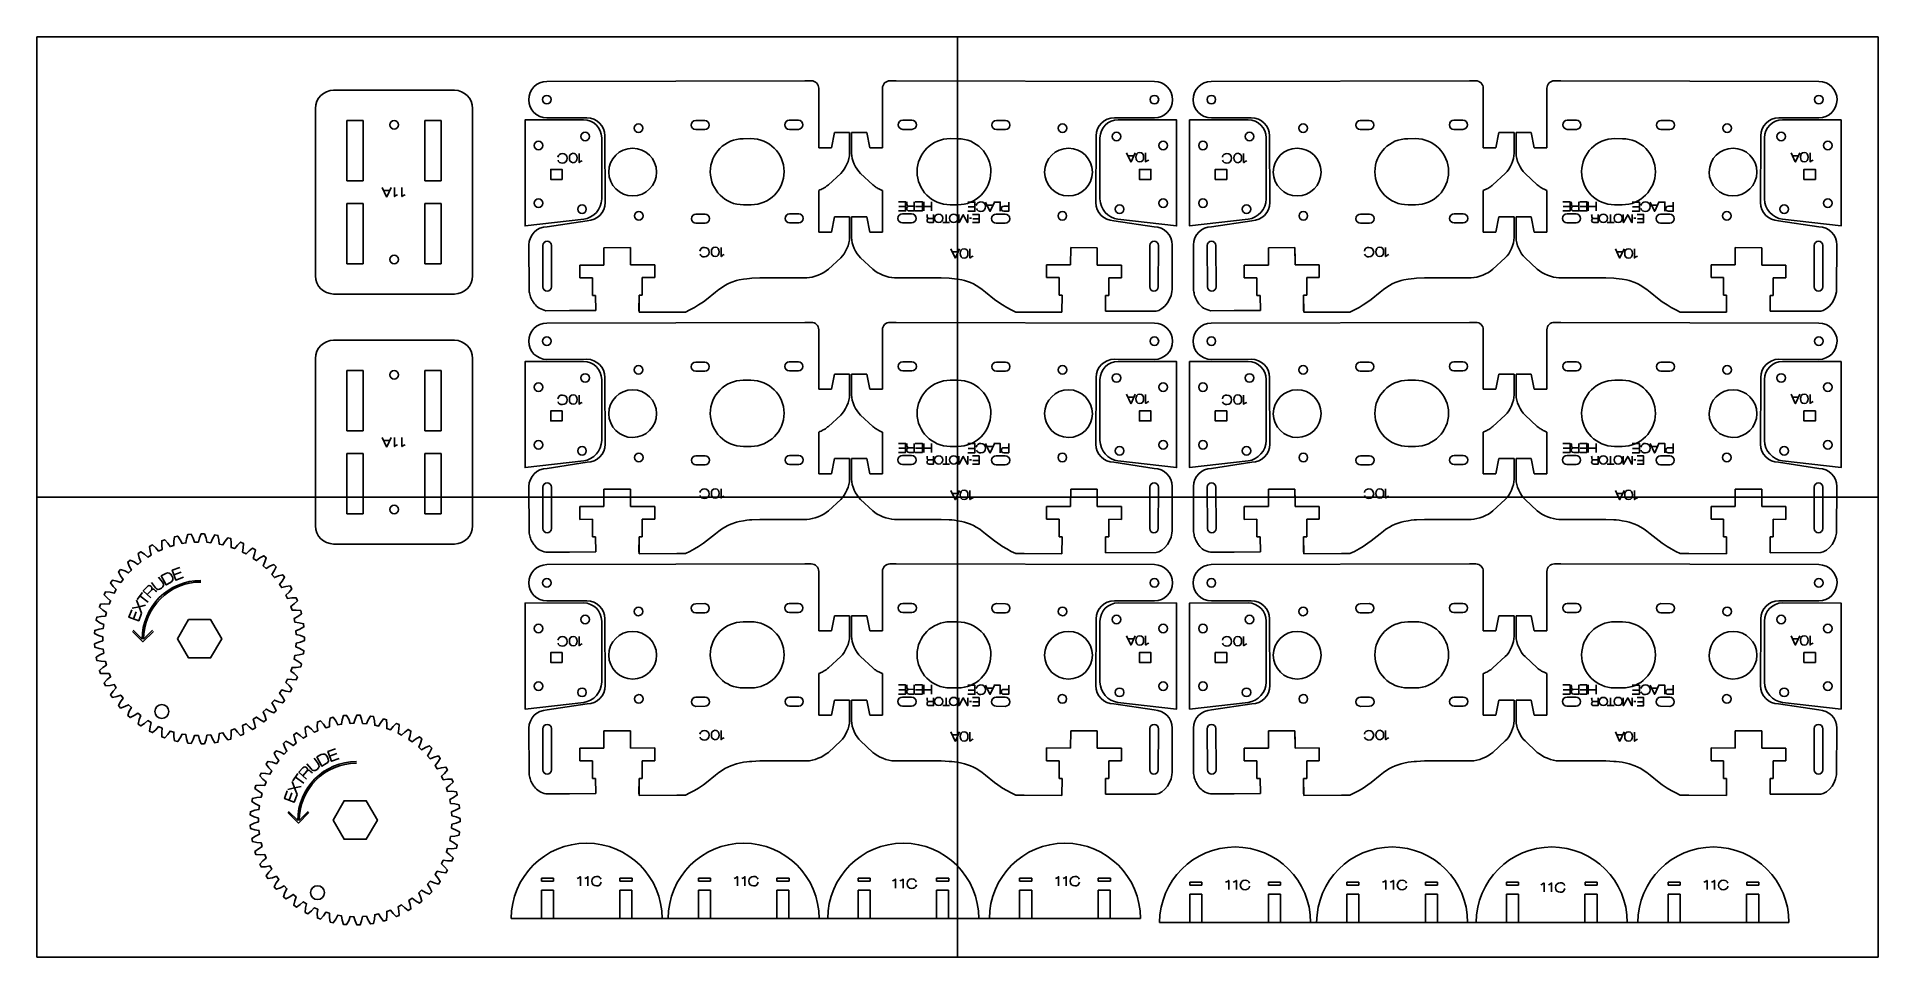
# Model space of a CAD drawing. Extents: x 0 to 610, y 0 to 305.
import ezdxf

# ---------------------------------------------------------------- set-up
doc = ezdxf.new("R2010")
doc.units = 0
doc.layers.add('CUTS', color=1, linetype='Continuous', true_color=0xff0000)
doc.layers.add('TEXT', color=5, linetype='Continuous', true_color=0x0000ff)
doc.layers.add('laser bed referance', color=3, linetype='Continuous', lineweight=25, true_color=0x00ff00)
doc.layers.add('Referance lines', color=2, linetype='Continuous', lineweight=25, true_color=0xffff00)

msp = doc.modelspace()

# ---------------------------------------------------------------- linework, layer by layer
at = {"layer": 'CUTS', "color": 1, "lineweight": 25, "true_color": 0xff0000}
for p, q in [((98.27, 287.1), (138.26, 287.1)), ((168.81, 290), (254.25, 290.23)), ((254.25, 290.23), (256.38, 290.23)), ((258.86, 287.77), (258.86, 268.07)), ((279.95, 287.77), (279.95, 268.07)), ((282.42, 290.23), (284.55, 290.23)), ((284.55, 290.23), (370, 290)), ((388.81, 290), (474.25, 290.23)), ((474.25, 290.23), (476.38, 290.23)), ((478.86, 287.77), (478.86, 268.07)), ((499.95, 287.77), (499.95, 268.07)), ((502.42, 290.23), (504.55, 290.23)), ((504.55, 290.23), (590, 290)), ((144.26, 281.1), (144.26, 225.62)), ((102.66, 277.1), (108.06, 277.1)), ((102.66, 277.1), (102.66, 257.11)), ((108.06, 277.1), (108.06, 257.11)), ((128.46, 277.1), (133.86, 277.1)), ((128.46, 277.1), (128.46, 257.11)), ((133.86, 277.1), (133.86, 257.11)), ((263.06, 268.07), (264.05, 273.09)), ((264.05, 273.09), (269.05, 273.1)), ((269.05, 273.1), (269.06, 266.26)), ((269.74, 266.26), (269.76, 273.1)), ((269.76, 273.1), (274.76, 273.09)), ((274.76, 273.09), (275.75, 268.07)), ((483.06, 268.07), (484.05, 273.09)), ((484.05, 273.09), (489.05, 273.1)), ((489.05, 273.1), (489.06, 266.26)), ((489.74, 266.26), (489.76, 273.1)), ((489.76, 273.1), (494.76, 273.09)), ((494.76, 273.09), (495.75, 268.07)), ((258.86, 268.07), (263.06, 268.07)), ((258.86, 268.07), (263.06, 268.07)), ((275.75, 268.07), (279.95, 268.07)), ((478.86, 268.07), (483.06, 268.07)), ((478.86, 268.07), (483.06, 268.07)), ((495.75, 268.07), (499.95, 268.07)), ((102.66, 257.11), (108.06, 257.11)), ((128.46, 257.11), (133.86, 257.11)), ((258.86, 240.12), (258.86, 253.9)), ((279.95, 240.12), (279.95, 253.9)), ((478.86, 240.12), (478.86, 253.9)), ((499.95, 240.12), (499.95, 253.9)), ((102.66, 249.62), (108.06, 249.62)), ((102.66, 249.62), (102.66, 229.62)), ((108.06, 249.62), (108.06, 229.62)), ((128.46, 249.62), (133.86, 249.62)), ((128.46, 249.62), (128.46, 229.62)), ((133.86, 249.62), (133.86, 229.62)), ((263.06, 240.12), (264.05, 245.14)), ((264.05, 245.14), (269.05, 245.15)), ((269.05, 245.15), (269.06, 238.31)), ((269.76, 245.15), (269.74, 238.31)), ((274.76, 245.14), (269.76, 245.15)), ((275.75, 240.12), (274.76, 245.14)), ((483.06, 240.12), (484.05, 245.14)), ((484.05, 245.14), (489.05, 245.15)), ((489.05, 245.15), (489.06, 238.31)), ((489.76, 245.15), (489.74, 238.31)), ((494.76, 245.14), (489.76, 245.15)), ((495.75, 240.12), (494.76, 245.14)), ((258.86, 240.12), (263.06, 240.12)), ((275.75, 240.12), (279.95, 240.12)), ((279.95, 240.12), (275.75, 240.12)), ((478.86, 240.12), (483.06, 240.12)), ((495.75, 240.12), (499.95, 240.12)), ((499.95, 240.12), (495.75, 240.12)), ((187.73, 234.97), (196.53, 235)), ((187.73, 234.97), (187.75, 229.22)), ((187.73, 234.97), (187.74, 231.02)), ((196.53, 235), (196.55, 229.25)), ((196.53, 235), (196.54, 231.06)), ((342.28, 234.99), (342.26, 229.25)), ((342.28, 234.99), (351.08, 234.97)), ((351.08, 234.97), (351.06, 229.22)), ((407.73, 234.97), (416.53, 235)), ((407.73, 234.97), (407.75, 229.22)), ((407.73, 234.97), (407.74, 231.02)), ((416.53, 235), (416.55, 229.25)), ((416.53, 235), (416.54, 231.06)), ((562.28, 234.99), (562.26, 229.25)), ((562.28, 234.99), (571.08, 234.97)), ((571.08, 234.97), (571.06, 229.22)), ((102.66, 229.62), (108.06, 229.62)), ((128.46, 229.62), (133.86, 229.62)), ((179.75, 229.2), (187.75, 229.22)), ((179.75, 225), (179.75, 229.2)), ((196.55, 229.25), (204.55, 229.28)), ((204.55, 225.08), (204.55, 229.28)), ((334.26, 225.08), (334.26, 229.28)), ((334.26, 229.28), (342.26, 229.25)), ((351.06, 229.22), (359.06, 229.2)), ((359.06, 225), (359.06, 229.2)), ((399.75, 229.2), (407.75, 229.22)), ((399.75, 225), (399.75, 229.2)), ((416.55, 229.25), (424.55, 229.28)), ((424.55, 225.08), (424.55, 229.28)), ((554.26, 225.08), (554.26, 229.28)), ((554.26, 229.28), (562.26, 229.25)), ((571.06, 229.22), (579.06, 229.2)), ((579.06, 225), (579.06, 229.2)), ((162.97, 220.81), (162.96, 221.24)), ((179.75, 225), (183.92, 225.01)), ((183.92, 225.01), (183.92, 219.17)), ((204.55, 225.08), (200.4, 225.06)), ((200.4, 225.06), (200.4, 219.21)), ((200.4, 225.06), (200.4, 219.22)), ((224.73, 220.25), (221.74, 217.85)), ((225.83, 221.11), (224.73, 220.25)), ((226.65, 221.71), (225.83, 221.11)), ((227.8, 222.46), (226.65, 221.71)), ((228.73, 222.96), (227.8, 222.46)), ((229.74, 223.42), (228.73, 222.96)), ((231.66, 224.06), (229.74, 223.42)), ((232.53, 224.27), (231.66, 224.06)), ((233.96, 224.55), (232.53, 224.27)), ((235.01, 224.7), (233.96, 224.55)), ((235.93, 224.79), (235.01, 224.7)), ((236.75, 224.86), (235.93, 224.79)), ((239.39, 224.98), (236.75, 224.86)), ((239.39, 224.98), (254.9, 224.99)), ((283.91, 224.99), (299.42, 224.98)), ((299.42, 224.98), (302.06, 224.86)), ((302.06, 224.86), (302.88, 224.79)), ((302.88, 224.79), (303.8, 224.7)), ((303.8, 224.7), (304.85, 224.55)), ((304.85, 224.55), (306.28, 224.27)), ((306.28, 224.27), (307.15, 224.06)), ((307.15, 224.06), (309.07, 223.42)), ((309.07, 223.42), (310.08, 222.96)), ((310.08, 222.96), (311.01, 222.46)), ((311.01, 222.46), (312.16, 221.71)), ((312.16, 221.71), (312.98, 221.11)), ((312.98, 221.11), (314.07, 220.25)), ((314.07, 220.25), (317.07, 217.85)), ((334.26, 225.08), (338.41, 225.06)), ((338.41, 225.06), (338.41, 219.22)), ((359.06, 225), (354.89, 225.01)), ((354.89, 225.01), (354.89, 219.17)), ((375.8, 220.4), (375.51, 219.12)), ((375.8, 220.4), (375.85, 221.24)), ((382.97, 220.81), (382.96, 221.24)), ((399.75, 225), (403.92, 225.01)), ((403.92, 225.01), (403.92, 219.17)), ((424.55, 225.08), (420.4, 225.06)), ((420.4, 225.06), (420.4, 219.21)), ((420.4, 225.06), (420.4, 219.22)), ((444.73, 220.25), (441.74, 217.85)), ((445.83, 221.11), (444.73, 220.25)), ((446.65, 221.71), (445.83, 221.11)), ((447.8, 222.46), (446.65, 221.71)), ((448.73, 222.96), (447.8, 222.46)), ((449.74, 223.42), (448.73, 222.96)), ((451.66, 224.06), (449.74, 223.42)), ((452.53, 224.27), (451.66, 224.06)), ((453.96, 224.55), (452.53, 224.27)), ((455.01, 224.7), (453.96, 224.55)), ((455.93, 224.79), (455.01, 224.7)), ((456.75, 224.86), (455.93, 224.79)), ((459.39, 224.98), (456.75, 224.86)), ((459.39, 224.98), (474.9, 224.99)), ((503.91, 224.99), (519.42, 224.98)), ((519.42, 224.98), (522.06, 224.86)), ((522.06, 224.86), (522.88, 224.79)), ((522.88, 224.79), (523.8, 224.7)), ((523.8, 224.7), (524.85, 224.55)), ((524.85, 224.55), (526.28, 224.27)), ((526.28, 224.27), (527.15, 224.06)), ((527.15, 224.06), (529.07, 223.42)), ((529.07, 223.42), (530.08, 222.96)), ((530.08, 222.96), (531.01, 222.46)), ((531.01, 222.46), (532.16, 221.71)), ((532.16, 221.71), (532.98, 221.11)), ((532.98, 221.11), (534.07, 220.25)), ((534.07, 220.25), (537.07, 217.85)), ((554.26, 225.08), (558.41, 225.06)), ((558.41, 225.06), (558.41, 219.22)), ((579.06, 225), (574.89, 225.01)), ((574.89, 225.01), (574.89, 219.17)), ((595.8, 220.4), (595.51, 219.12)), ((595.8, 220.4), (595.85, 221.24)), ((176.4, 214.14), (168.56, 214.1)), ((185.1, 214.21), (176.4, 214.14)), ((183.92, 219.17), (184.97, 219.17)), ((184.97, 219.17), (185.1, 214.21)), ((199.37, 219.19), (199.35, 214.09)), ((200.4, 219.22), (199.37, 219.21)), ((200.4, 219.21), (199.37, 219.19)), ((199.37, 219.21), (199.42, 213.59)), ((211.9, 213.65), (199.42, 213.59)), ((214.72, 213.66), (211.9, 213.65)), ((216.22, 214.39), (214.72, 213.66)), ((217.73, 215.21), (216.22, 214.39)), ((219.09, 216.02), (217.73, 215.21)), ((220.68, 217.08), (219.09, 216.02)), ((221.74, 217.85), (220.68, 217.08)), ((317.07, 217.85), (318.12, 217.08)), ((318.12, 217.08), (319.72, 216.02)), ((319.72, 216.02), (321.08, 215.21)), ((321.08, 215.21), (322.59, 214.39)), ((322.59, 214.39), (324.09, 213.66)), ((324.09, 213.66), (326.91, 213.65)), ((326.91, 213.65), (339.39, 213.59)), ((338.41, 219.22), (339.44, 219.21)), ((339.44, 219.21), (339.39, 213.59)), ((353.84, 219.17), (353.79, 213.95)), ((370.62, 213.98), (353.81, 213.94)), ((354.89, 219.17), (353.84, 219.17)), ((371.4, 214.21), (370.62, 213.98)), ((372.5, 214.81), (371.4, 214.21)), ((373.49, 215.65), (372.5, 214.81)), ((374.33, 216.69), (373.49, 215.65)), ((375.02, 217.87), (374.33, 216.69)), ((375.51, 219.12), (375.02, 217.87)), ((396.4, 214.14), (388.56, 214.1)), ((405.1, 214.21), (396.4, 214.14)), ((403.92, 219.17), (404.97, 219.17)), ((404.97, 219.17), (405.1, 214.21)), ((419.37, 219.19), (419.35, 214.09)), ((420.4, 219.22), (419.37, 219.21)), ((420.4, 219.21), (419.37, 219.19)), ((419.37, 219.21), (419.42, 213.59)), ((431.9, 213.65), (419.42, 213.59)), ((434.72, 213.66), (431.9, 213.65)), ((436.22, 214.39), (434.72, 213.66)), ((437.73, 215.21), (436.22, 214.39)), ((439.09, 216.02), (437.73, 215.21)), ((440.68, 217.08), (439.09, 216.02)), ((441.74, 217.85), (440.68, 217.08)), ((537.07, 217.85), (538.12, 217.08)), ((538.12, 217.08), (539.72, 216.02)), ((539.72, 216.02), (541.08, 215.21)), ((541.08, 215.21), (542.59, 214.39)), ((542.59, 214.39), (544.09, 213.66)), ((544.09, 213.66), (546.91, 213.65)), ((546.91, 213.65), (559.39, 213.59)), ((558.41, 219.22), (559.44, 219.21)), ((559.44, 219.21), (559.39, 213.59)), ((573.84, 219.17), (573.79, 213.95)), ((590.62, 213.98), (573.81, 213.94)), ((574.89, 219.17), (573.84, 219.17)), ((591.4, 214.21), (590.62, 213.98)), ((592.5, 214.81), (591.4, 214.21)), ((593.49, 215.65), (592.5, 214.81)), ((594.33, 216.69), (593.49, 215.65)), ((595.02, 217.87), (594.33, 216.69)), ((595.51, 219.12), (595.02, 217.87)), ((168.81, 210), (254.25, 210.23)), ((254.25, 210.23), (256.38, 210.23)), ((258.86, 207.77), (258.86, 188.07)), ((279.95, 207.77), (279.95, 188.07)), ((282.42, 210.23), (284.55, 210.23)), ((284.55, 210.23), (370, 210)), ((388.81, 210), (474.25, 210.23)), ((474.25, 210.23), (476.38, 210.23)), ((478.86, 207.77), (478.86, 188.07)), ((499.95, 207.77), (499.95, 188.07)), ((502.42, 210.23), (504.55, 210.23)), ((504.55, 210.23), (590, 210)), ((98.27, 204.31), (138.26, 204.31)), ((144.26, 198.31), (144.26, 142.83)), ((102.66, 194.31), (108.06, 194.31)), ((102.66, 194.31), (102.66, 174.31)), ((108.06, 194.31), (108.06, 174.31)), ((128.46, 194.31), (133.86, 194.31)), ((128.46, 194.31), (128.46, 174.31)), ((133.86, 194.31), (133.86, 174.31)), ((263.06, 188.07), (264.05, 193.09)), ((264.05, 193.09), (269.05, 193.1)), ((269.05, 193.1), (269.06, 186.26)), ((269.74, 186.26), (269.76, 193.1)), ((269.76, 193.1), (274.76, 193.09)), ((274.76, 193.09), (275.75, 188.07)), ((483.06, 188.07), (484.05, 193.09)), ((484.05, 193.09), (489.05, 193.1)), ((489.05, 193.1), (489.06, 186.26)), ((489.74, 186.26), (489.76, 193.1)), ((489.76, 193.1), (494.76, 193.09)), ((494.76, 193.09), (495.75, 188.07)), ((258.86, 188.07), (263.06, 188.07)), ((258.86, 188.07), (263.06, 188.07)), ((275.75, 188.07), (279.95, 188.07)), ((478.86, 188.07), (483.06, 188.07)), ((495.75, 188.07), (499.95, 188.07)), ((102.66, 174.31), (108.06, 174.31)), ((128.46, 174.31), (133.86, 174.31)), ((258.86, 160.12), (258.86, 173.9)), ((279.95, 160.12), (279.95, 173.9)), ((478.86, 160.12), (478.86, 173.9)), ((499.95, 160.12), (499.95, 173.9)), ((102.66, 166.83), (108.06, 166.83)), ((102.66, 166.83), (102.66, 146.82)), ((108.06, 166.83), (108.06, 146.82)), ((128.46, 166.83), (133.86, 166.83)), ((128.46, 166.83), (128.46, 146.82)), ((133.86, 166.83), (133.86, 146.82)), ((263.06, 160.12), (264.05, 165.14)), ((264.05, 165.14), (269.05, 165.15)), ((269.05, 165.15), (269.06, 158.31)), ((269.76, 165.15), (269.74, 158.31)), ((274.76, 165.14), (269.76, 165.15)), ((275.75, 160.12), (274.76, 165.14)), ((483.06, 160.12), (484.05, 165.14)), ((484.05, 165.14), (489.05, 165.15)), ((489.05, 165.15), (489.06, 158.31)), ((489.76, 165.15), (489.74, 158.31)), ((494.76, 165.14), (489.76, 165.15)), ((495.75, 160.12), (494.76, 165.14)), ((258.86, 160.12), (263.06, 160.12)), ((275.75, 160.12), (279.95, 160.12)), ((279.95, 160.12), (275.75, 160.12)), ((478.86, 160.12), (483.06, 160.12)), ((495.75, 160.12), (499.95, 160.12)), ((499.95, 160.12), (495.75, 160.12)), ((187.73, 154.97), (196.53, 155)), ((187.73, 154.97), (187.75, 149.22)), ((187.73, 154.97), (187.74, 151.02)), ((196.53, 155), (196.55, 149.25)), ((196.53, 155), (196.54, 151.06)), ((342.28, 154.99), (342.26, 149.25)), ((342.28, 154.99), (351.08, 154.97)), ((351.08, 154.97), (351.06, 149.22)), ((407.73, 154.97), (416.53, 155)), ((407.73, 154.97), (407.75, 149.22)), ((407.73, 154.97), (407.74, 151.02)), ((416.53, 155), (416.55, 149.25)), ((416.53, 155), (416.54, 151.06)), ((562.28, 154.99), (562.26, 149.25)), ((562.28, 154.99), (571.08, 154.97)), ((571.08, 154.97), (571.06, 149.22)), ((102.66, 146.82), (108.06, 146.82)), ((128.46, 146.82), (133.86, 146.82)), ((179.75, 149.2), (187.75, 149.22)), ((179.75, 145), (179.75, 149.2)), ((196.55, 149.25), (204.55, 149.28)), ((204.55, 145.08), (204.55, 149.28)), ((334.26, 145.08), (334.26, 149.28)), ((334.26, 149.28), (342.26, 149.25)), ((351.06, 149.22), (359.06, 149.2)), ((359.06, 145), (359.06, 149.2)), ((399.75, 149.2), (407.75, 149.22)), ((399.75, 145), (399.75, 149.2)), ((416.55, 149.25), (424.55, 149.28)), ((424.55, 145.08), (424.55, 149.28)), ((554.26, 145.08), (554.26, 149.28)), ((554.26, 149.28), (562.26, 149.25)), ((571.06, 149.22), (579.06, 149.2)), ((579.06, 145), (579.06, 149.2)), ((162.97, 140.81), (162.96, 141.24)), ((179.75, 145), (183.92, 145.01)), ((183.92, 145.01), (183.92, 139.17)), ((204.55, 145.08), (200.4, 145.06)), ((200.4, 145.06), (200.4, 139.21)), ((200.4, 145.06), (200.4, 139.22)), ((224.73, 140.25), (221.74, 137.85)), ((225.83, 141.11), (224.73, 140.25)), ((226.65, 141.71), (225.83, 141.11)), ((227.8, 142.46), (226.65, 141.71)), ((228.73, 142.96), (227.8, 142.46)), ((229.74, 143.42), (228.73, 142.96)), ((231.66, 144.06), (229.74, 143.42)), ((232.53, 144.27), (231.66, 144.06)), ((233.96, 144.55), (232.53, 144.27)), ((235.01, 144.7), (233.96, 144.55)), ((235.93, 144.79), (235.01, 144.7)), ((236.75, 144.86), (235.93, 144.79)), ((239.39, 144.98), (236.75, 144.86)), ((239.39, 144.98), (254.9, 144.99)), ((283.91, 144.99), (299.42, 144.98)), ((299.42, 144.98), (302.06, 144.86)), ((302.06, 144.86), (302.88, 144.79)), ((302.88, 144.79), (303.8, 144.7)), ((303.8, 144.7), (304.85, 144.55)), ((304.85, 144.55), (306.28, 144.27)), ((306.28, 144.27), (307.15, 144.06)), ((307.15, 144.06), (309.07, 143.42)), ((309.07, 143.42), (310.08, 142.96)), ((310.08, 142.96), (311.01, 142.46)), ((311.01, 142.46), (312.16, 141.71)), ((312.16, 141.71), (312.98, 141.11)), ((312.98, 141.11), (314.07, 140.25)), ((314.07, 140.25), (317.07, 137.85)), ((334.26, 145.08), (338.41, 145.06)), ((338.41, 145.06), (338.41, 139.22)), ((359.06, 145), (354.89, 145.01)), ((354.89, 145.01), (354.89, 139.17)), ((375.8, 140.4), (375.51, 139.12)), ((375.8, 140.4), (375.85, 141.24)), ((382.97, 140.81), (382.96, 141.24)), ((399.75, 145), (403.92, 145.01)), ((403.92, 145.01), (403.92, 139.17)), ((424.55, 145.08), (420.4, 145.06)), ((420.4, 145.06), (420.4, 139.21)), ((420.4, 145.06), (420.4, 139.22)), ((444.73, 140.25), (441.74, 137.85)), ((445.83, 141.11), (444.73, 140.25)), ((446.65, 141.71), (445.83, 141.11)), ((447.8, 142.46), (446.65, 141.71)), ((448.73, 142.96), (447.8, 142.46)), ((449.74, 143.42), (448.73, 142.96)), ((451.66, 144.06), (449.74, 143.42)), ((452.53, 144.27), (451.66, 144.06)), ((453.96, 144.55), (452.53, 144.27)), ((455.01, 144.7), (453.96, 144.55)), ((455.93, 144.79), (455.01, 144.7)), ((456.75, 144.86), (455.93, 144.79)), ((459.39, 144.98), (456.75, 144.86)), ((459.39, 144.98), (474.9, 144.99)), ((503.91, 144.99), (519.42, 144.98)), ((519.42, 144.98), (522.06, 144.86)), ((522.06, 144.86), (522.88, 144.79)), ((522.88, 144.79), (523.8, 144.7)), ((523.8, 144.7), (524.85, 144.55)), ((524.85, 144.55), (526.28, 144.27)), ((526.28, 144.27), (527.15, 144.06)), ((527.15, 144.06), (529.07, 143.42)), ((529.07, 143.42), (530.08, 142.96)), ((530.08, 142.96), (531.01, 142.46)), ((531.01, 142.46), (532.16, 141.71)), ((532.16, 141.71), (532.98, 141.11)), ((532.98, 141.11), (534.07, 140.25)), ((534.07, 140.25), (537.07, 137.85)), ((554.26, 145.08), (558.41, 145.06)), ((558.41, 145.06), (558.41, 139.22)), ((579.06, 145), (574.89, 145.01)), ((574.89, 145.01), (574.89, 139.17)), ((595.8, 140.4), (595.51, 139.12)), ((595.8, 140.4), (595.85, 141.24)), ((176.4, 134.14), (168.56, 134.1)), ((185.1, 134.21), (176.4, 134.14)), ((183.92, 139.17), (184.97, 139.17)), ((184.97, 139.17), (185.1, 134.21)), ((199.37, 139.19), (199.35, 134.09)), ((200.4, 139.22), (199.37, 139.21)), ((200.4, 139.21), (199.37, 139.19)), ((199.37, 139.21), (199.42, 133.59)), ((216.22, 134.39), (214.72, 133.66)), ((217.73, 135.21), (216.22, 134.39)), ((219.09, 136.02), (217.73, 135.21)), ((220.68, 137.08), (219.09, 136.02)), ((221.74, 137.85), (220.68, 137.08)), ((317.07, 137.85), (318.12, 137.08)), ((318.12, 137.08), (319.72, 136.02)), ((319.72, 136.02), (321.08, 135.21)), ((321.08, 135.21), (322.59, 134.39)), ((322.59, 134.39), (324.09, 133.66)), ((338.41, 139.22), (339.44, 139.21)), ((339.44, 139.21), (339.39, 133.59)), ((353.84, 139.17), (353.79, 133.95)), ((354.89, 139.17), (353.84, 139.17)), ((371.4, 134.21), (370.62, 133.98)), ((372.5, 134.81), (371.4, 134.21)), ((373.49, 135.65), (372.5, 134.81)), ((374.33, 136.69), (373.49, 135.65)), ((375.02, 137.87), (374.33, 136.69)), ((375.51, 139.12), (375.02, 137.87)), ((396.4, 134.14), (388.56, 134.1)), ((405.1, 134.21), (396.4, 134.14)), ((403.92, 139.17), (404.97, 139.17)), ((404.97, 139.17), (405.1, 134.21)), ((419.37, 139.19), (419.35, 134.09)), ((420.4, 139.22), (419.37, 139.21)), ((420.4, 139.21), (419.37, 139.19)), ((419.37, 139.21), (419.42, 133.59)), ((436.22, 134.39), (434.72, 133.66)), ((437.73, 135.21), (436.22, 134.39)), ((439.09, 136.02), (437.73, 135.21)), ((440.68, 137.08), (439.09, 136.02)), ((441.74, 137.85), (440.68, 137.08)), ((537.07, 137.85), (538.12, 137.08)), ((538.12, 137.08), (539.72, 136.02)), ((539.72, 136.02), (541.08, 135.21)), ((541.08, 135.21), (542.59, 134.39)), ((542.59, 134.39), (544.09, 133.66)), ((558.41, 139.22), (559.44, 139.21)), ((559.44, 139.21), (559.39, 133.59)), ((573.84, 139.17), (573.79, 133.95)), ((574.89, 139.17), (573.84, 139.17)), ((591.4, 134.21), (590.62, 133.98)), ((592.5, 134.81), (591.4, 134.21)), ((593.49, 135.65), (592.5, 134.81)), ((594.33, 136.69), (593.49, 135.65)), ((595.02, 137.87), (594.33, 136.69)), ((595.51, 139.12), (595.02, 137.87)), ((168.81, 130), (254.25, 130.23)), ((211.9, 133.65), (199.42, 133.59)), ((214.72, 133.66), (211.9, 133.65)), ((254.25, 130.23), (256.38, 130.23)), ((282.42, 130.23), (284.55, 130.23)), ((284.55, 130.23), (370, 130)), ((324.09, 133.66), (326.91, 133.65)), ((326.91, 133.65), (339.39, 133.59)), ((370.62, 133.98), (353.81, 133.94)), ((388.81, 130), (474.25, 130.23)), ((431.9, 133.65), (419.42, 133.59)), ((434.72, 133.66), (431.9, 133.65)), ((474.25, 130.23), (476.38, 130.23)), ((502.42, 130.23), (504.55, 130.23)), ((504.55, 130.23), (590, 130)), ((544.09, 133.66), (546.91, 133.65)), ((546.91, 133.65), (559.39, 133.59)), ((590.62, 133.98), (573.81, 133.94)), ((258.86, 127.77), (258.86, 108.07)), ((279.95, 127.77), (279.95, 108.07)), ((478.86, 127.77), (478.86, 108.07)), ((499.95, 127.77), (499.95, 108.07)), ((263.06, 108.07), (264.05, 113.09)), ((264.05, 113.09), (269.05, 113.1)), ((269.05, 113.1), (269.06, 106.26)), ((269.74, 106.26), (269.76, 113.1)), ((269.76, 113.1), (274.76, 113.09)), ((274.76, 113.09), (275.75, 108.07)), ((483.06, 108.07), (484.05, 113.09)), ((484.05, 113.09), (489.05, 113.1)), ((489.05, 113.1), (489.06, 106.26)), ((489.74, 106.26), (489.76, 113.1)), ((489.76, 113.1), (494.76, 113.09)), ((494.76, 113.09), (495.75, 108.07)), ((258.86, 108.07), (263.06, 108.07)), ((275.75, 108.07), (279.95, 108.07)), ((478.86, 108.07), (483.06, 108.07)), ((495.75, 108.07), (499.95, 108.07)), ((258.86, 80.12), (258.86, 93.9)), ((279.95, 80.12), (279.95, 93.9)), ((478.86, 80.12), (478.86, 93.9)), ((499.95, 80.12), (499.95, 93.9)), ((258.86, 80.12), (263.06, 80.12)), ((263.06, 80.12), (264.05, 85.14)), ((264.05, 85.14), (269.05, 85.15)), ((269.05, 85.15), (269.06, 78.31)), ((269.76, 85.15), (269.74, 78.31)), ((274.76, 85.14), (269.76, 85.15)), ((275.75, 80.12), (274.76, 85.14)), ((275.75, 80.12), (279.95, 80.12)), ((279.95, 80.12), (275.75, 80.12)), ((478.86, 80.12), (483.06, 80.12)), ((483.06, 80.12), (484.05, 85.14)), ((484.05, 85.14), (489.05, 85.15)), ((489.05, 85.15), (489.06, 78.31)), ((489.76, 85.15), (489.74, 78.31)), ((494.76, 85.14), (489.76, 85.15)), ((495.75, 80.12), (494.76, 85.14)), ((495.75, 80.12), (499.95, 80.12)), ((499.95, 80.12), (495.75, 80.12)), ((187.73, 74.97), (196.53, 75)), ((187.73, 74.97), (187.75, 69.22)), ((187.73, 74.97), (187.74, 71.02)), ((196.53, 75), (196.55, 69.25)), ((196.53, 75), (196.54, 71.06)), ((342.28, 74.99), (342.26, 69.25)), ((342.28, 74.99), (351.08, 74.97)), ((351.08, 74.97), (351.06, 69.22)), ((407.73, 74.97), (416.53, 75)), ((407.73, 74.97), (407.75, 69.22)), ((407.73, 74.97), (407.74, 71.02)), ((416.53, 75), (416.55, 69.25)), ((416.53, 75), (416.54, 71.06)), ((562.28, 74.99), (562.26, 69.25)), ((562.28, 74.99), (571.08, 74.97)), ((571.08, 74.97), (571.06, 69.22)), ((179.75, 69.2), (187.75, 69.22)), ((179.75, 65), (179.75, 69.2)), ((196.55, 69.25), (204.55, 69.28)), ((204.55, 65.08), (204.55, 69.28)), ((334.26, 65.08), (334.26, 69.28)), ((334.26, 69.28), (342.26, 69.25)), ((351.06, 69.22), (359.06, 69.2)), ((359.06, 65), (359.06, 69.2)), ((399.75, 69.2), (407.75, 69.22)), ((399.75, 65), (399.75, 69.2)), ((416.55, 69.25), (424.55, 69.28)), ((424.55, 65.08), (424.55, 69.28)), ((554.26, 65.08), (554.26, 69.28)), ((554.26, 69.28), (562.26, 69.25)), ((571.06, 69.22), (579.06, 69.2)), ((579.06, 65), (579.06, 69.2)), ((162.97, 60.81), (162.96, 61.24)), ((179.75, 65), (183.92, 65.01)), ((183.92, 65.01), (183.92, 59.17)), ((204.55, 65.08), (200.4, 65.06)), ((200.4, 65.06), (200.4, 59.21)), ((200.4, 65.06), (200.4, 59.22)), ((225.83, 61.11), (224.73, 60.25)), ((226.65, 61.71), (225.83, 61.11)), ((227.8, 62.46), (226.65, 61.71)), ((228.73, 62.96), (227.8, 62.46)), ((229.74, 63.42), (228.73, 62.96)), ((231.66, 64.06), (229.74, 63.42)), ((232.53, 64.27), (231.66, 64.06)), ((233.96, 64.55), (232.53, 64.27)), ((235.01, 64.7), (233.96, 64.55)), ((235.93, 64.79), (235.01, 64.7)), ((236.75, 64.86), (235.93, 64.79)), ((239.39, 64.98), (236.75, 64.86)), ((239.39, 64.98), (254.9, 64.99)), ((283.91, 64.99), (299.42, 64.98)), ((299.42, 64.98), (302.06, 64.86)), ((302.06, 64.86), (302.88, 64.79)), ((302.88, 64.79), (303.8, 64.7)), ((303.8, 64.7), (304.85, 64.55)), ((304.85, 64.55), (306.28, 64.27)), ((306.28, 64.27), (307.15, 64.06)), ((307.15, 64.06), (309.07, 63.42)), ((309.07, 63.42), (310.08, 62.96)), ((310.08, 62.96), (311.01, 62.46)), ((311.01, 62.46), (312.16, 61.71)), ((312.16, 61.71), (312.98, 61.11)), ((312.98, 61.11), (314.07, 60.25)), ((334.26, 65.08), (338.41, 65.06)), ((338.41, 65.06), (338.41, 59.22)), ((359.06, 65), (354.89, 65.01)), ((354.89, 65.01), (354.89, 59.17)), ((375.8, 60.4), (375.85, 61.24)), ((382.97, 60.81), (382.96, 61.24)), ((399.75, 65), (403.92, 65.01)), ((403.92, 65.01), (403.92, 59.17)), ((424.55, 65.08), (420.4, 65.06)), ((420.4, 65.06), (420.4, 59.21)), ((420.4, 65.06), (420.4, 59.22)), ((445.83, 61.11), (444.73, 60.25)), ((446.65, 61.71), (445.83, 61.11)), ((447.8, 62.46), (446.65, 61.71)), ((448.73, 62.96), (447.8, 62.46)), ((449.74, 63.42), (448.73, 62.96)), ((451.66, 64.06), (449.74, 63.42)), ((452.53, 64.27), (451.66, 64.06)), ((453.96, 64.55), (452.53, 64.27)), ((455.01, 64.7), (453.96, 64.55)), ((455.93, 64.79), (455.01, 64.7)), ((456.75, 64.86), (455.93, 64.79)), ((459.39, 64.98), (456.75, 64.86)), ((459.39, 64.98), (474.9, 64.99)), ((503.91, 64.99), (519.42, 64.98)), ((519.42, 64.98), (522.06, 64.86)), ((522.06, 64.86), (522.88, 64.79)), ((522.88, 64.79), (523.8, 64.7)), ((523.8, 64.7), (524.85, 64.55)), ((524.85, 64.55), (526.28, 64.27)), ((526.28, 64.27), (527.15, 64.06)), ((527.15, 64.06), (529.07, 63.42)), ((529.07, 63.42), (530.08, 62.96)), ((530.08, 62.96), (531.01, 62.46)), ((531.01, 62.46), (532.16, 61.71)), ((532.16, 61.71), (532.98, 61.11)), ((532.98, 61.11), (534.07, 60.25)), ((554.26, 65.08), (558.41, 65.06)), ((558.41, 65.06), (558.41, 59.22)), ((579.06, 65), (574.89, 65.01)), ((574.89, 65.01), (574.89, 59.17)), ((595.8, 60.4), (595.85, 61.24)), ((183.92, 59.17), (184.97, 59.17)), ((184.97, 59.17), (185.1, 54.21)), ((199.37, 59.19), (199.35, 54.09)), ((200.4, 59.22), (199.37, 59.21)), ((200.4, 59.21), (199.37, 59.19)), ((199.37, 59.21), (199.42, 53.59)), ((217.73, 55.21), (216.22, 54.39)), ((219.09, 56.02), (217.73, 55.21)), ((220.68, 57.08), (219.09, 56.02)), ((221.74, 57.85), (220.68, 57.08)), ((224.73, 60.25), (221.74, 57.85)), ((314.07, 60.25), (317.07, 57.85)), ((317.07, 57.85), (318.12, 57.08)), ((318.12, 57.08), (319.72, 56.02)), ((319.72, 56.02), (321.08, 55.21)), ((321.08, 55.21), (322.59, 54.39)), ((338.41, 59.22), (339.44, 59.21)), ((339.44, 59.21), (339.39, 53.59)), ((353.84, 59.17), (353.79, 53.95)), ((354.89, 59.17), (353.84, 59.17)), ((373.49, 55.65), (372.5, 54.81)), ((374.33, 56.69), (373.49, 55.65)), ((375.02, 57.87), (374.33, 56.69)), ((375.51, 59.12), (375.02, 57.87)), ((375.8, 60.4), (375.51, 59.12)), ((403.92, 59.17), (404.97, 59.17)), ((404.97, 59.17), (405.1, 54.21)), ((419.37, 59.19), (419.35, 54.09)), ((420.4, 59.22), (419.37, 59.21)), ((420.4, 59.21), (419.37, 59.19)), ((419.37, 59.21), (419.42, 53.59)), ((437.73, 55.21), (436.22, 54.39)), ((439.09, 56.02), (437.73, 55.21)), ((440.68, 57.08), (439.09, 56.02)), ((441.74, 57.85), (440.68, 57.08)), ((444.73, 60.25), (441.74, 57.85)), ((534.07, 60.25), (537.07, 57.85)), ((537.07, 57.85), (538.12, 57.08)), ((538.12, 57.08), (539.72, 56.02)), ((539.72, 56.02), (541.08, 55.21)), ((541.08, 55.21), (542.59, 54.39)), ((558.41, 59.22), (559.44, 59.21)), ((559.44, 59.21), (559.39, 53.59)), ((573.84, 59.17), (573.79, 53.95)), ((574.89, 59.17), (573.84, 59.17)), ((593.49, 55.65), (592.5, 54.81)), ((594.33, 56.69), (593.49, 55.65)), ((595.02, 57.87), (594.33, 56.69)), ((595.51, 59.12), (595.02, 57.87)), ((595.8, 60.4), (595.51, 59.12)), ((176.4, 54.14), (168.56, 54.1)), ((185.1, 54.21), (176.4, 54.14)), ((211.9, 53.65), (199.42, 53.59)), ((214.72, 53.66), (211.9, 53.65)), ((216.22, 54.39), (214.72, 53.66)), ((322.59, 54.39), (324.09, 53.66)), ((324.09, 53.66), (326.91, 53.65)), ((326.91, 53.65), (339.39, 53.59)), ((370.62, 53.98), (353.81, 53.94)), ((371.4, 54.21), (370.62, 53.98)), ((372.5, 54.81), (371.4, 54.21)), ((396.4, 54.14), (388.56, 54.1)), ((405.1, 54.21), (396.4, 54.14)), ((431.9, 53.65), (419.42, 53.59)), ((434.72, 53.66), (431.9, 53.65)), ((436.22, 54.39), (434.72, 53.66)), ((542.59, 54.39), (544.09, 53.66)), ((544.09, 53.66), (546.91, 53.65)), ((546.91, 53.65), (559.39, 53.59)), ((590.62, 53.98), (573.81, 53.94)), ((591.4, 54.21), (590.62, 53.98)), ((592.5, 54.81), (591.4, 54.21)), ((167.03, 26.16), (167.03, 25.16)), ((167.03, 26.16), (171.03, 26.16)), ((167.03, 25.16), (171.03, 25.16)), ((171.03, 26.16), (171.03, 25.16)), ((193.06, 26.16), (193.06, 25.16)), ((193.06, 26.16), (197.06, 26.16)), ((193.06, 25.16), (197.06, 25.16)), ((197.06, 26.16), (197.06, 25.16)), ((219.01, 26.16), (219.01, 25.16)), ((219.01, 26.16), (223.01, 26.16)), ((219.01, 25.16), (223.01, 25.16)), ((223.01, 26.16), (223.01, 25.16)), ((245.04, 26.16), (245.04, 25.16)), ((245.04, 26.16), (249.04, 26.16)), ((245.04, 25.16), (249.04, 25.16)), ((249.04, 26.16), (249.04, 25.16)), ((271.86, 26.16), (271.86, 25.15)), ((271.86, 26.16), (275.86, 26.16)), ((271.86, 25.15), (275.86, 25.15)), ((275.86, 26.16), (275.86, 25.15)), ((297.89, 26.16), (297.89, 25.15)), ((297.89, 26.16), (301.89, 26.16)), ((297.89, 25.15), (301.89, 25.15)), ((301.89, 26.16), (301.89, 25.15)), ((325.38, 26.16), (329.38, 26.16)), ((325.38, 26.16), (325.38, 25.16)), ((325.38, 25.16), (329.38, 25.16)), ((329.38, 26.16), (329.38, 25.16)), ((351.41, 26.16), (355.41, 26.16)), ((351.41, 26.16), (351.41, 25.16)), ((351.41, 25.16), (355.41, 25.16)), ((355.41, 26.16), (355.41, 25.16)), ((381.71, 24.89), (385.71, 24.89)), ((381.71, 24.89), (381.71, 23.89)), ((385.71, 24.89), (385.71, 23.89)), ((407.74, 24.89), (411.74, 24.89)), ((407.74, 24.89), (407.74, 23.89)), ((411.74, 24.89), (411.74, 23.89)), ((433.69, 24.89), (437.69, 24.89)), ((433.69, 24.89), (433.69, 23.89)), ((437.69, 24.89), (437.69, 23.89)), ((459.72, 24.89), (463.72, 24.89)), ((459.72, 24.89), (459.72, 23.89)), ((463.72, 24.89), (463.72, 23.89)), ((486.54, 24.89), (490.54, 24.89)), ((486.54, 24.89), (486.54, 23.89)), ((490.54, 24.89), (490.54, 23.89)), ((512.57, 24.89), (516.57, 24.89)), ((512.57, 24.89), (512.57, 23.89)), ((516.57, 24.89), (516.57, 23.89)), ((540.06, 24.89), (544.06, 24.89)), ((540.06, 24.89), (540.06, 23.89)), ((544.06, 24.89), (544.06, 23.89)), ((566.09, 24.89), (570.09, 24.89)), ((566.09, 24.89), (566.09, 23.89)), ((570.09, 24.89), (570.09, 23.89)), ((167.03, 22.16), (167.03, 12.75)), ((167.03, 22.16), (171.03, 22.16)), ((171.03, 22.16), (171.03, 12.75)), ((193.03, 22.16), (193.03, 12.75)), ((193.03, 22.16), (197.03, 22.16)), ((197.03, 22.16), (197.03, 12.75)), ((219.01, 22.16), (219.01, 12.75)), ((219.01, 22.16), (223.01, 22.16)), ((223.01, 22.16), (223.01, 12.75)), ((245.01, 22.16), (245.01, 12.75)), ((245.01, 22.16), (249.01, 22.16)), ((249.01, 22.16), (249.01, 12.75)), ((271.86, 22.16), (271.86, 12.75)), ((271.86, 22.16), (275.86, 22.16)), ((275.86, 22.16), (275.86, 12.75)), ((297.86, 22.16), (297.86, 12.75)), ((297.86, 22.16), (301.86, 22.16)), ((301.86, 22.16), (301.86, 12.75)), ((325.38, 22.16), (325.38, 12.75)), ((325.38, 22.16), (329.38, 22.16)), ((329.38, 22.16), (329.38, 12.75)), ((351.38, 22.16), (355.38, 22.16)), ((351.38, 22.16), (351.38, 12.75)), ((355.38, 22.16), (355.38, 12.75)), ((381.71, 23.89), (385.71, 23.89)), ((381.71, 20.89), (385.71, 20.89)), ((381.71, 20.89), (381.71, 11.48)), ((385.71, 20.89), (385.71, 11.48)), ((407.71, 20.89), (411.71, 20.89)), ((407.71, 20.89), (407.71, 11.48)), ((407.74, 23.89), (411.74, 23.89)), ((411.71, 20.89), (411.71, 11.48)), ((433.69, 23.89), (437.69, 23.89)), ((433.69, 20.89), (437.69, 20.89)), ((433.69, 20.89), (433.69, 11.48)), ((437.69, 20.89), (437.69, 11.48)), ((459.69, 20.89), (463.69, 20.89)), ((459.69, 20.89), (459.69, 11.48)), ((459.72, 23.89), (463.72, 23.89)), ((463.69, 20.89), (463.69, 11.48)), ((486.54, 23.89), (490.54, 23.89)), ((486.54, 20.89), (490.54, 20.89)), ((486.54, 20.89), (486.54, 11.48)), ((490.54, 20.89), (490.54, 11.48)), ((512.54, 20.89), (516.54, 20.89)), ((512.54, 20.89), (512.54, 11.48)), ((512.57, 23.89), (516.57, 23.89)), ((516.54, 20.89), (516.54, 11.48)), ((540.06, 23.89), (544.06, 23.89)), ((540.06, 20.89), (544.06, 20.89)), ((540.06, 20.89), (540.06, 11.48)), ((544.06, 20.89), (544.06, 11.48)), ((566.06, 20.89), (570.06, 20.89)), ((566.06, 20.89), (566.06, 11.48)), ((566.09, 23.89), (570.09, 23.89)), ((570.06, 20.89), (570.06, 11.48)), ((365.38, 12.77), (157.03, 12.77)), ((580.06, 11.5), (371.71, 11.5))]:
    msp.add_line(p, q, dxfattribs=at)
for points in [[(92.27, 225.62), (92.27, 281.1)], [(181.01, 277.32), (161.64, 277.26), (161.64, 242.15), (181.04, 244.39)], [(182.07, 278), (168.84, 277.98)], [(218.12, 277.07), (221.13, 277.08), (221.13, 277.08)], [(249.12, 277.15), (252.13, 277.16), (252.13, 277.16)], [(289.69, 277.16), (286.68, 277.16), (286.68, 277.16)], [(320.69, 277.07), (317.68, 277.08), (317.68, 277.08)], [(356.74, 278), (369.97, 277.98)], [(357.96, 277.32), (377.33, 277.26), (377.33, 242.15), (357.93, 244.39)], [(401.01, 277.32), (381.64, 277.26), (381.64, 242.15), (401.04, 244.39)], [(402.07, 278), (388.84, 277.98)], [(438.12, 277.07), (441.13, 277.08), (441.13, 277.08)], [(469.12, 277.15), (472.13, 277.16), (472.13, 277.16)], [(509.69, 277.16), (506.68, 277.16), (506.68, 277.16)], [(540.69, 277.07), (537.68, 277.08), (537.68, 277.08)], [(576.74, 278), (589.97, 277.98)], [(577.96, 277.32), (597.33, 277.26), (597.33, 242.15), (577.93, 244.39)], [(187, 251.09), (187, 271.3), (187, 271.3)], [(188.19, 249.92), (188.09, 272.02)], [(221.14, 274.08), (218.13, 274.07)], [(233.89, 271.06), (236.39, 271.07), (236.39, 271.07)], [(252.14, 274.16), (249.13, 274.15)], [(286.67, 274.16), (289.68, 274.16)], [(304.91, 271.06), (302.41, 271.07), (302.41, 271.07)], [(317.67, 274.08), (320.68, 274.07)], [(350.62, 249.92), (350.72, 272.02)], [(351.97, 251.09), (351.97, 271.3), (351.97, 271.3)], [(407, 251.09), (407, 271.3), (407, 271.3)], [(408.19, 249.92), (408.09, 272.02)], [(441.14, 274.08), (438.13, 274.07)], [(453.89, 271.06), (456.39, 271.07), (456.39, 271.07)], [(472.14, 274.16), (469.13, 274.15)], [(506.67, 274.16), (509.68, 274.16)], [(524.91, 271.06), (522.41, 271.07), (522.41, 271.07)], [(537.67, 274.08), (540.68, 274.07)], [(570.62, 249.92), (570.72, 272.02)], [(571.97, 251.09), (571.97, 271.3), (571.97, 271.3)], [(170.12, 260.18), (170.12, 260.9), (173.92, 260.9), (173.92, 257.6), (170.12, 257.6), (170.12, 260.18), (170.12, 260.18)], [(266.13, 259.55), (262.05, 255.79)], [(272.68, 259.55), (276.76, 255.79)], [(368.84, 260.18), (368.84, 260.9), (365.04, 260.9), (365.04, 257.6), (368.84, 257.6), (368.84, 260.18), (368.84, 260.18)], [(390.12, 260.18), (390.12, 260.9), (393.92, 260.9), (393.92, 257.6), (390.12, 257.6), (390.12, 260.18), (390.12, 260.18)], [(486.13, 259.55), (482.05, 255.79)], [(492.68, 259.55), (496.76, 255.79)], [(588.84, 260.18), (588.84, 260.9), (585.04, 260.9), (585.04, 257.6), (588.84, 257.6), (588.84, 260.18), (588.84, 260.18)], [(168.9, 241.87), (182.21, 243.91)], [(218.21, 246.07), (221.22, 246.08), (221.22, 246.08)], [(236.45, 249.17), (233.95, 249.16)], [(249.21, 246.15), (252.22, 246.16), (252.22, 246.16)], [(289.6, 246.16), (286.59, 246.16), (286.59, 246.16)], [(302.35, 249.17), (304.85, 249.16)], [(320.6, 246.07), (317.59, 246.08), (317.59, 246.08)], [(369.91, 241.87), (356.6, 243.91)], [(388.9, 241.87), (402.21, 243.91)], [(438.21, 246.07), (441.22, 246.08), (441.22, 246.08)], [(456.45, 249.17), (453.95, 249.16)], [(469.21, 246.15), (472.22, 246.16), (472.22, 246.16)], [(509.6, 246.16), (506.59, 246.16), (506.59, 246.16)], [(522.35, 249.17), (524.85, 249.16)], [(540.6, 246.07), (537.59, 246.08), (537.59, 246.08)], [(589.91, 241.87), (576.6, 243.91)], [(221.23, 243.08), (218.22, 243.07)], [(252.23, 243.16), (249.22, 243.15)], [(286.58, 243.16), (289.59, 243.15)], [(317.58, 243.08), (320.59, 243.07)], [(441.23, 243.08), (438.22, 243.07)], [(472.23, 243.16), (469.22, 243.15)], [(506.58, 243.16), (509.59, 243.15)], [(537.58, 243.08), (540.59, 243.07)], [(162.96, 221.24), (162.92, 235.86)], [(167.5, 235.67), (167.54, 222), (167.54, 222)], [(170.39, 222.01), (170.35, 235.68)], [(368.42, 222.01), (368.46, 235.68)], [(371.31, 235.67), (371.27, 222.01), (371.27, 222.01)], [(375.85, 221.24), (375.89, 235.86)], [(382.96, 221.24), (382.92, 235.86)], [(387.5, 235.67), (387.54, 222), (387.54, 222)], [(390.39, 222.01), (390.35, 235.68)], [(588.42, 222.01), (588.46, 235.68)], [(591.31, 235.67), (591.27, 222.01), (591.27, 222.01)], [(595.85, 221.24), (595.89, 235.86)], [(266.13, 231.6), (262.05, 227.84)], [(272.68, 231.6), (276.76, 227.84)], [(486.13, 231.6), (482.05, 227.84)], [(492.68, 231.6), (496.76, 227.84)], [(138.26, 219.62), (98.27, 219.62)], [(92.27, 142.83), (92.27, 198.31)], [(181.01, 197.32), (161.64, 197.26), (161.64, 162.15), (181.04, 164.39)], [(182.07, 198), (168.84, 197.98)], [(218.12, 197.07), (221.13, 197.08), (221.13, 197.08)], [(249.12, 197.15), (252.13, 197.16), (252.13, 197.16)], [(289.69, 197.16), (286.68, 197.16), (286.68, 197.16)], [(320.69, 197.07), (317.68, 197.08), (317.68, 197.08)], [(356.74, 198), (369.97, 197.98)], [(357.96, 197.32), (377.33, 197.26), (377.33, 162.15), (357.93, 164.39)], [(401.01, 197.32), (381.64, 197.26), (381.64, 162.15), (401.04, 164.39)], [(402.07, 198), (388.84, 197.98)], [(438.12, 197.07), (441.13, 197.08), (441.13, 197.08)], [(469.12, 197.15), (472.13, 197.16), (472.13, 197.16)], [(509.69, 197.16), (506.68, 197.16), (506.68, 197.16)], [(540.69, 197.07), (537.68, 197.08), (537.68, 197.08)], [(576.74, 198), (589.97, 197.98)], [(577.96, 197.32), (597.33, 197.26), (597.33, 162.15), (577.93, 164.39)], [(187, 171.09), (187, 191.3), (187, 191.3)], [(188.19, 169.92), (188.09, 192.02)], [(221.14, 194.08), (218.13, 194.07)], [(233.89, 191.06), (236.39, 191.07), (236.39, 191.07)], [(252.14, 194.16), (249.13, 194.15)], [(286.67, 194.16), (289.68, 194.16)], [(304.91, 191.06), (302.41, 191.07), (302.41, 191.07)], [(317.67, 194.08), (320.68, 194.07)], [(350.62, 169.92), (350.72, 192.02)], [(351.97, 171.09), (351.97, 191.3), (351.97, 191.3)], [(407, 171.09), (407, 191.3), (407, 191.3)], [(408.19, 169.92), (408.09, 192.02)], [(441.14, 194.08), (438.13, 194.07)], [(453.89, 191.06), (456.39, 191.07), (456.39, 191.07)], [(472.14, 194.16), (469.13, 194.15)], [(506.67, 194.16), (509.68, 194.16)], [(524.91, 191.06), (522.41, 191.07), (522.41, 191.07)], [(537.67, 194.08), (540.68, 194.07)], [(570.62, 169.92), (570.72, 192.02)], [(571.97, 171.09), (571.97, 191.3), (571.97, 191.3)], [(170.12, 180.18), (170.12, 180.9), (173.92, 180.9), (173.92, 177.6), (170.12, 177.6), (170.12, 180.18), (170.12, 180.18)], [(266.13, 179.55), (262.05, 175.79)], [(272.68, 179.55), (276.76, 175.79)], [(368.84, 180.18), (368.84, 180.9), (365.04, 180.9), (365.04, 177.6), (368.84, 177.6), (368.84, 180.18), (368.84, 180.18)], [(390.12, 180.18), (390.12, 180.9), (393.92, 180.9), (393.92, 177.6), (390.12, 177.6), (390.12, 180.18), (390.12, 180.18)], [(486.13, 179.55), (482.05, 175.79)], [(492.68, 179.55), (496.76, 175.79)], [(588.84, 180.18), (588.84, 180.9), (585.04, 180.9), (585.04, 177.6), (588.84, 177.6), (588.84, 180.18), (588.84, 180.18)], [(218.21, 166.07), (221.22, 166.08), (221.22, 166.08)], [(236.45, 169.17), (233.95, 169.16)], [(249.21, 166.15), (252.22, 166.16), (252.22, 166.16)], [(289.6, 166.16), (286.59, 166.16), (286.59, 166.16)], [(302.35, 169.17), (304.85, 169.16)], [(320.6, 166.07), (317.59, 166.08), (317.59, 166.08)], [(438.21, 166.07), (441.22, 166.08), (441.22, 166.08)], [(456.45, 169.17), (453.95, 169.16)], [(469.21, 166.15), (472.22, 166.16), (472.22, 166.16)], [(509.6, 166.16), (506.59, 166.16), (506.59, 166.16)], [(522.35, 169.17), (524.85, 169.16)], [(540.6, 166.07), (537.59, 166.08), (537.59, 166.08)], [(168.9, 161.87), (182.21, 163.91)], [(221.23, 163.08), (218.22, 163.07)], [(252.23, 163.16), (249.22, 163.15)], [(286.58, 163.16), (289.59, 163.15)], [(317.58, 163.08), (320.59, 163.07)], [(369.91, 161.87), (356.6, 163.91)], [(388.9, 161.87), (402.21, 163.91)], [(441.23, 163.08), (438.22, 163.07)], [(472.23, 163.16), (469.22, 163.15)], [(506.58, 163.16), (509.59, 163.15)], [(537.58, 163.08), (540.59, 163.07)], [(589.91, 161.87), (576.6, 163.91)], [(162.96, 141.24), (162.92, 155.86)], [(167.5, 155.67), (167.54, 142), (167.54, 142)], [(170.39, 142.01), (170.35, 155.68)], [(368.42, 142.01), (368.46, 155.68)], [(371.31, 155.67), (371.27, 142.01), (371.27, 142.01)], [(375.85, 141.24), (375.89, 155.86)], [(382.96, 141.24), (382.92, 155.86)], [(387.5, 155.67), (387.54, 142), (387.54, 142)], [(390.39, 142.01), (390.35, 155.68)], [(588.42, 142.01), (588.46, 155.68)], [(591.31, 155.67), (591.27, 142.01), (591.27, 142.01)], [(595.85, 141.24), (595.89, 155.86)], [(266.13, 151.6), (262.05, 147.84)], [(272.68, 151.6), (276.76, 147.84)], [(486.13, 151.6), (482.05, 147.84)], [(492.68, 151.6), (496.76, 147.84)], [(88.64, 105.97), (88.64, 104.91), (87.26, 104.37), (85.88, 104.02), (85.8, 102.75), (87.12, 102.23), (88.42, 101.51), (88.29, 100.47), (86.85, 100.1), (85.44, 99.94), (85.2, 98.69), (86.44, 98), (87.64, 97.13), (87.37, 96.11), (85.9, 95.93), (84.48, 95.95), (84.07, 94.73), (85.22, 93.9), (86.29, 92.88), (85.9, 91.9), (84.42, 91.91), (83.01, 92.11), (82.46, 90.96), (83.49, 89.98), (84.42, 88.83), (83.9, 87.91), (82.44, 88.12), (81.07, 88.49), (80.37, 87.42), (81.27, 86.32), (82.05, 85.06), (81.42, 84.22), (79.99, 84.6), (78.68, 85.15), (77.85, 84.18), (78.6, 82.97), (79.21, 81.62), (78.48, 80.87), (77.11, 81.43), (75.88, 82.15), (74.94, 81.29), (75.52, 79.99), (75.96, 78.58), (75.13, 77.92), (73.85, 78.66), (72.72, 79.52), (71.67, 78.79), (72.09, 77.43), (72.34, 75.98), (71.44, 75.43), (70.26, 76.32), (69.25, 77.32), (68.12, 76.73), (68.36, 75.33), (68.42, 73.85), (67.46, 73.43), (66.4, 74.47), (65.53, 75.59), (64.33, 75.14), (64.39, 73.73), (64.27, 72.25), (63.25, 71.95), (62.34, 73.12), (61.62, 74.34), (60.37, 74.05), (60.25, 72.64), (59.94, 71.19), (58.89, 71.02), (58.14, 72.3), (57.58, 73.6), (56.31, 73.48), (56.01, 72.09), (55.51, 70.7), (54.45, 70.66), (53.87, 72.02), (53.48, 73.39), (52.2, 73.43), (51.72, 72.09), (51.05, 70.77), (50, 70.88), (49.59, 72.3), (49.38, 73.7), (48.12, 73.91), (47.48, 72.64), (46.64, 71.42), (45.61, 71.65), (45.39, 73.12), (45.36, 74.54), (44.13, 74.9), (43.33, 73.73), (42.35, 72.62), (41.36, 72.99), (41.33, 74.47), (41.48, 75.88), (40.31, 76.39), (39.37, 75.33), (38.25, 74.36), (37.31, 74.85), (37.47, 76.32), (37.8, 77.7), (36.71, 78.37), (35.64, 77.43), (34.4, 76.61), (33.54, 77.22), (33.88, 78.66), (34.39, 79.99), (33.39, 80.78), (32.2, 79.99), (30.88, 79.34), (30.1, 80.05), (30.62, 81.43), (31.29, 82.69), (30.4, 83.6), (29.13, 82.97), (27.73, 82.49), (27.04, 83.3), (27.74, 84.6), (28.57, 85.76), (27.8, 86.78), (26.46, 86.32), (25.01, 86.03), (24.43, 86.91), (25.29, 88.12), (26.26, 89.16), (25.63, 90.27), (24.24, 89.98), (22.76, 89.87), (22.31, 90.83), (23.31, 91.91), (24.4, 92.82), (23.92, 94), (22.51, 93.9), (21.03, 93.98), (20.7, 94.98), (21.83, 95.93), (23.03, 96.69), (22.71, 97.93), (21.29, 98), (19.83, 98.27), (19.63, 99.31), (20.88, 100.1), (22.17, 100.71), (22, 101.97), (20.61, 102.23), (19.2, 102.68), (19.13, 103.74), (20.47, 104.37), (21.82, 104.8), (21.82, 106.08), (20.47, 106.51), (19.13, 107.14), (19.2, 108.19), (20.61, 108.65), (22, 108.9), (22.17, 110.17), (20.88, 110.77), (19.63, 111.57), (19.83, 112.6), (21.29, 112.87), (22.71, 112.95), (23.03, 114.18), (21.83, 114.94), (20.7, 115.89), (21.03, 116.9), (22.51, 116.98), (23.92, 116.87), (24.4, 118.05), (23.31, 118.96), (22.31, 120.05), (22.76, 121), (24.24, 120.89), (25.63, 120.6), (26.26, 121.72), (25.29, 122.76), (24.43, 123.97), (25.01, 124.85), (26.46, 124.55), (27.8, 124.09), (28.57, 125.12), (27.74, 126.27), (27.04, 127.58), (27.73, 128.38), (29.13, 127.9), (30.4, 127.27), (31.29, 128.19), (30.62, 129.44), (30.1, 130.82), (30.88, 131.53), (32.2, 130.88), (33.39, 130.09), (34.39, 130.89), (33.88, 132.22), (33.54, 133.66), (34.4, 134.26), (35.64, 133.44), (36.71, 132.51), (37.8, 133.17), (37.47, 134.55), (37.31, 136.02), (38.25, 136.51), (39.37, 135.54), (40.31, 134.48), (41.48, 135), (41.33, 136.41), (41.36, 137.89), (42.35, 138.25), (43.33, 137.15), (44.13, 135.97), (45.36, 136.34), (45.39, 137.76), (45.61, 139.22), (46.64, 139.46), (47.48, 138.24), (48.12, 136.97), (49.38, 137.17), (49.59, 138.58), (50, 140), (51.05, 140.1), (51.72, 138.78), (52.2, 137.44), (53.48, 137.49), (53.87, 138.85), (54.45, 140.21), (55.51, 140.18), (56.01, 138.78), (56.31, 137.39), (57.58, 137.27), (58.14, 138.58), (58.89, 139.85), (59.94, 139.68), (60.25, 138.24), (60.37, 136.82), (61.62, 136.54), (62.34, 137.76), (63.25, 138.92), (64.27, 138.62), (64.39, 137.15), (64.33, 135.73), (65.53, 135.29), (66.4, 136.41), (67.46, 137.45), (68.42, 137.02), (68.36, 135.54), (68.12, 134.14), (69.25, 133.55), (70.26, 134.55), (71.44, 135.45), (72.34, 134.9), (72.09, 133.44), (71.67, 132.08), (72.72, 131.35), (73.85, 132.22), (75.13, 132.95), (75.96, 132.3), (75.52, 130.88), (74.94, 129.59), (75.88, 128.73), (77.11, 129.44), (78.48, 130.01), (79.21, 129.25), (78.6, 127.9), (77.85, 126.7), (78.68, 125.72), (79.99, 126.27), (81.42, 126.66), (82.05, 125.81), (81.27, 124.55), (80.37, 123.45), (81.07, 122.38), (82.44, 122.76), (83.9, 122.96), (84.42, 122.04), (83.49, 120.89), (82.46, 119.92), (83.01, 118.76), (84.42, 118.96), (85.9, 118.98), (86.29, 118), (85.22, 116.98), (84.07, 116.14), (84.48, 114.93), (85.9, 114.94), (87.37, 114.77), (87.64, 113.75), (86.44, 112.87), (85.2, 112.19), (85.44, 110.94), (86.85, 110.77), (88.29, 110.41), (88.42, 109.36), (87.12, 108.65), (85.8, 108.13), (85.88, 106.85), (87.26, 106.51), (88.64, 105.97)], [(138.26, 136.83), (98.27, 136.83)], [(181.01, 117.32), (161.64, 117.26), (161.64, 82.15), (181.04, 84.39)], [(182.07, 118), (168.84, 117.98)], [(218.12, 117.07), (221.13, 117.08), (221.13, 117.08)], [(249.12, 117.15), (252.13, 117.16), (252.13, 117.16)], [(289.69, 117.16), (286.68, 117.16), (286.68, 117.16)], [(320.69, 117.07), (317.68, 117.08), (317.68, 117.08)], [(356.74, 118), (369.97, 117.98)], [(357.96, 117.32), (377.33, 117.26), (377.33, 82.15), (357.93, 84.39)], [(401.01, 117.32), (381.64, 117.26), (381.64, 82.15), (401.04, 84.39)], [(402.07, 118), (388.84, 117.98)], [(438.12, 117.07), (441.13, 117.08), (441.13, 117.08)], [(469.12, 117.15), (472.13, 117.16), (472.13, 117.16)], [(509.69, 117.16), (506.68, 117.16), (506.68, 117.16)], [(540.69, 117.07), (537.68, 117.08), (537.68, 117.08)], [(576.74, 118), (589.97, 117.98)], [(577.96, 117.32), (597.33, 117.26), (597.33, 82.15), (577.93, 84.39)], [(50.22, 99.09), (46.55, 105.44), (50.22, 111.79), (57.55, 111.79), (61.22, 105.44), (57.55, 99.09), (50.22, 99.09), (50.22, 99.09)], [(187, 91.09), (187, 111.3), (187, 111.3)], [(188.19, 89.92), (188.09, 112.02)], [(221.14, 114.08), (218.13, 114.07)], [(233.89, 111.06), (236.39, 111.07), (236.39, 111.07)], [(252.14, 114.16), (249.13, 114.15)], [(286.67, 114.16), (289.68, 114.16)], [(304.91, 111.06), (302.41, 111.07), (302.41, 111.07)], [(317.67, 114.08), (320.68, 114.07)], [(350.62, 89.92), (350.72, 112.02)], [(351.97, 91.09), (351.97, 111.3), (351.97, 111.3)], [(407, 91.09), (407, 111.3), (407, 111.3)], [(408.19, 89.92), (408.09, 112.02)], [(441.14, 114.08), (438.13, 114.07)], [(453.89, 111.06), (456.39, 111.07), (456.39, 111.07)], [(472.14, 114.16), (469.13, 114.15)], [(506.67, 114.16), (509.68, 114.16)], [(524.91, 111.06), (522.41, 111.07), (522.41, 111.07)], [(537.67, 114.08), (540.68, 114.07)], [(570.62, 89.92), (570.72, 112.02)], [(571.97, 91.09), (571.97, 111.3), (571.97, 111.3)], [(170.12, 100.18), (170.12, 100.9), (173.92, 100.9), (173.92, 97.6), (170.12, 97.6), (170.12, 100.18), (170.12, 100.18)], [(266.13, 99.55), (262.05, 95.79)], [(272.68, 99.55), (276.76, 95.79)], [(368.84, 100.18), (368.84, 100.9), (365.04, 100.9), (365.04, 97.6), (368.84, 97.6), (368.84, 100.18), (368.84, 100.18)], [(390.12, 100.18), (390.12, 100.9), (393.92, 100.9), (393.92, 97.6), (390.12, 97.6), (390.12, 100.18), (390.12, 100.18)], [(486.13, 99.55), (482.05, 95.79)], [(492.68, 99.55), (496.76, 95.79)], [(588.84, 100.18), (588.84, 100.9), (585.04, 100.9), (585.04, 97.6), (588.84, 97.6), (588.84, 100.18), (588.84, 100.18)], [(218.21, 86.07), (221.22, 86.08), (221.22, 86.08)], [(236.45, 89.17), (233.95, 89.16)], [(249.21, 86.15), (252.22, 86.16), (252.22, 86.16)], [(289.6, 86.16), (286.59, 86.16), (286.59, 86.16)], [(302.35, 89.17), (304.85, 89.16)], [(320.6, 86.07), (317.59, 86.08), (317.59, 86.08)], [(438.21, 86.07), (441.22, 86.08), (441.22, 86.08)], [(456.45, 89.17), (453.95, 89.16)], [(469.21, 86.15), (472.22, 86.16), (472.22, 86.16)], [(509.6, 86.16), (506.59, 86.16), (506.59, 86.16)], [(522.35, 89.17), (524.85, 89.16)], [(540.6, 86.07), (537.59, 86.08), (537.59, 86.08)], [(140.16, 45.96), (140.16, 44.9), (138.78, 44.36), (137.41, 44.01), (137.32, 42.74), (138.65, 42.22), (139.94, 41.51), (139.81, 40.46), (138.37, 40.1), (136.96, 39.93), (136.72, 38.68), (137.96, 37.99), (139.16, 37.12), (138.89, 36.1), (137.42, 35.92), (136, 35.94), (135.6, 34.73), (136.75, 33.89), (137.82, 32.87), (137.42, 31.89), (135.94, 31.9), (134.54, 32.1), (133.98, 30.95), (135.01, 29.97), (135.95, 28.83), (135.43, 27.91), (133.96, 28.11), (132.59, 28.48), (131.89, 27.41), (132.79, 26.31), (133.57, 25.05), (132.94, 24.21), (131.51, 24.6), (130.2, 25.14), (129.37, 24.17), (130.12, 22.97), (130.73, 21.62), (130, 20.86), (128.63, 21.43), (127.4, 22.14), (126.46, 21.28), (127.05, 19.99), (127.48, 18.57), (126.66, 17.91), (125.37, 18.65), (124.24, 19.51), (123.2, 18.78), (123.62, 17.42), (123.87, 15.97), (122.96, 15.42), (121.78, 16.31), (120.78, 17.31), (119.64, 16.72), (119.89, 15.32), (119.95, 13.85), (118.98, 13.42), (117.93, 14.46), (117.05, 15.58), (115.86, 15.14), (115.92, 13.72), (115.79, 12.24), (114.78, 11.94), (113.86, 13.11), (113.14, 14.33), (111.89, 14.05), (111.78, 12.63), (111.46, 11.19), (110.42, 11.02), (109.66, 12.29), (109.1, 13.6), (107.83, 13.47), (107.53, 12.08), (107.03, 10.69), (105.98, 10.66), (105.39, 12.02), (105, 13.38), (103.72, 13.42), (103.25, 12.08), (102.57, 10.77), (101.52, 10.87), (101.11, 12.29), (100.9, 13.69), (99.64, 13.9), (99, 12.63), (98.16, 11.41), (97.13, 11.64), (96.91, 13.11), (96.88, 14.53), (95.66, 14.89), (94.86, 13.72), (93.87, 12.61), (92.88, 12.98), (92.85, 14.46), (93, 15.87), (91.83, 16.39), (90.89, 15.32), (89.77, 14.36), (88.84, 14.84), (88.99, 16.31), (89.32, 17.7), (88.23, 18.36), (87.16, 17.42), (85.93, 16.61), (85.06, 17.21), (85.4, 18.65), (85.91, 19.98), (84.91, 20.78), (83.73, 19.99), (82.4, 19.33), (81.62, 20.04), (82.14, 21.43), (82.81, 22.68), (81.92, 23.6), (80.65, 22.97), (79.25, 22.49), (78.57, 23.29), (79.26, 24.6), (80.09, 25.75), (79.33, 26.78), (77.98, 26.31), (76.53, 26.02), (75.96, 26.9), (76.81, 28.11), (77.78, 29.15), (77.15, 30.26), (75.76, 29.97), (74.29, 29.87), (73.83, 30.82), (74.83, 31.9), (75.93, 32.81), (75.45, 34), (74.03, 33.89), (72.55, 33.97), (72.22, 34.97), (73.35, 35.92), (74.55, 36.68), (74.23, 37.92), (72.81, 37.99), (71.36, 38.26), (71.15, 39.3), (72.4, 40.1), (73.69, 40.7), (73.53, 41.97), (72.13, 42.22), (70.72, 42.67), (70.65, 43.73), (71.99, 44.36), (73.34, 44.79), (73.34, 46.07), (71.99, 46.5), (70.65, 47.13), (70.72, 48.18), (72.13, 48.64), (73.53, 48.89), (73.69, 50.16), (72.4, 50.76), (71.15, 51.56), (71.36, 52.59), (72.81, 52.86), (74.23, 52.94), (74.55, 54.18), (73.35, 54.94), (72.22, 55.89), (72.55, 56.89), (74.03, 56.97), (75.45, 56.86), (75.93, 58.05), (74.83, 58.96), (73.83, 60.04), (74.29, 60.99), (75.76, 60.88), (77.15, 60.6), (77.78, 61.71), (76.81, 62.75), (75.96, 63.96), (76.53, 64.84), (77.98, 64.55), (79.33, 64.08), (80.09, 65.11), (79.26, 66.26), (78.57, 67.57), (79.25, 68.37), (80.65, 67.89), (81.92, 67.26), (82.81, 68.18), (82.14, 69.43), (81.62, 70.82), (82.4, 71.53), (83.73, 70.87), (84.91, 70.08), (85.91, 70.88), (85.4, 72.21), (85.06, 73.65), (85.93, 74.25), (87.16, 73.43), (88.23, 72.5), (89.32, 73.16), (88.99, 74.54), (88.84, 76.02), (89.77, 76.5), (90.89, 75.53), (91.83, 74.47), (93, 74.99), (92.85, 76.4), (92.88, 77.88), (93.87, 78.25), (94.86, 77.14), (95.66, 75.97), (96.88, 76.33), (96.91, 77.75), (97.13, 79.21), (98.16, 79.45), (99, 78.23), (99.64, 76.96), (100.9, 77.16), (101.11, 78.57), (101.52, 79.99), (102.57, 80.09), (103.25, 78.77), (103.72, 77.44), (105, 77.48), (105.39, 78.84), (105.98, 80.2), (107.03, 80.17), (107.53, 78.77), (107.83, 77.39), (109.1, 77.26), (109.66, 78.57), (110.42, 79.84), (111.46, 79.67), (111.78, 78.23), (111.89, 76.81), (113.14, 76.53), (113.86, 77.75), (114.78, 78.92), (115.79, 78.62), (115.92, 77.14), (115.86, 75.72), (117.05, 75.28), (117.93, 76.4), (118.98, 77.44), (119.95, 77.01), (119.89, 75.53), (119.64, 74.14), (120.78, 73.54), (121.78, 74.54), (122.96, 75.44), (123.87, 74.89), (123.62, 73.43), (123.2, 72.08), (124.24, 71.35), (125.37, 72.21), (126.66, 72.95), (127.48, 72.29), (127.05, 70.87), (126.46, 69.58), (127.4, 68.72), (128.63, 69.43), (130, 70), (130.73, 69.24), (130.12, 67.89), (129.37, 66.69), (130.2, 65.71), (131.51, 66.26), (132.94, 66.65), (133.57, 65.8), (132.79, 64.55), (131.89, 63.45), (132.59, 62.37), (133.96, 62.75), (135.43, 62.95), (135.95, 62.03), (135.01, 60.88), (133.98, 59.91), (134.54, 58.76), (135.94, 58.96), (137.42, 58.97), (137.82, 57.99), (136.75, 56.97), (135.6, 56.13), (136, 54.92), (137.42, 54.94), (138.89, 54.76), (139.16, 53.74), (137.96, 52.86), (136.72, 52.18), (136.96, 50.93), (138.37, 50.76), (139.81, 50.4), (139.94, 49.35), (138.65, 48.64), (137.32, 48.12), (137.41, 46.84), (138.78, 46.5), (140.16, 45.96)], [(168.9, 81.87), (182.21, 83.91)], [(221.23, 83.08), (218.22, 83.07)], [(252.23, 83.16), (249.22, 83.15)], [(286.58, 83.16), (289.59, 83.15)], [(317.58, 83.08), (320.59, 83.07)], [(369.91, 81.87), (356.6, 83.91)], [(388.9, 81.87), (402.21, 83.91)], [(441.23, 83.08), (438.22, 83.07)], [(472.23, 83.16), (469.22, 83.15)], [(506.58, 83.16), (509.59, 83.15)], [(537.58, 83.08), (540.59, 83.07)], [(589.91, 81.87), (576.6, 83.91)], [(162.96, 61.24), (162.92, 75.86)], [(167.5, 75.67), (167.54, 62), (167.54, 62)], [(170.39, 62.01), (170.35, 75.68)], [(368.42, 62.01), (368.46, 75.68)], [(371.31, 75.67), (371.27, 62.01), (371.27, 62.01)], [(375.85, 61.24), (375.89, 75.86)], [(382.96, 61.24), (382.92, 75.86)], [(387.5, 75.67), (387.54, 62), (387.54, 62)], [(390.39, 62.01), (390.35, 75.68)], [(588.42, 62.01), (588.46, 75.68)], [(591.31, 75.67), (591.27, 62.01), (591.27, 62.01)], [(595.85, 61.24), (595.89, 75.86)], [(266.13, 71.6), (262.05, 67.84)], [(272.68, 71.6), (276.76, 67.84)], [(486.13, 71.6), (482.05, 67.84)], [(492.68, 71.6), (496.76, 67.84)], [(101.74, 39.08), (98.07, 45.43), (101.74, 51.78), (109.07, 51.78), (112.74, 45.43), (109.07, 39.08), (101.74, 39.08), (101.74, 39.08)]]:
    msp.add_lwpolyline(points, dxfattribs=at)
for points in [[(92.27, 281.1), (92.27, 284.42), (94.95, 287.1), (98.27, 287.1)], [(138.26, 287.1), (141.57, 287.1), (144.26, 284.42), (144.26, 281.1)], [(162.83, 283.97), (162.82, 287.28), (165.5, 289.99), (168.81, 290)], [(256.38, 290.23), (257.75, 290.23), (258.86, 289.13), (258.86, 287.77)], [(282.42, 290.23), (281.06, 290.23), (279.95, 289.13), (279.95, 287.77)], [(375.98, 283.97), (375.99, 287.28), (373.31, 289.99), (370, 290)], [(382.83, 283.97), (382.82, 287.28), (385.5, 289.99), (388.81, 290)], [(476.38, 290.23), (477.75, 290.23), (478.86, 289.13), (478.86, 287.77)], [(502.42, 290.23), (501.06, 290.23), (499.95, 289.13), (499.95, 287.77)], [(595.98, 283.97), (595.99, 287.28), (593.31, 289.99), (590, 290)], [(168.84, 277.98), (165.53, 277.98), (162.83, 280.65), (162.83, 283.97)], [(167.41, 284), (167.41, 284.79), (168.05, 285.42), (168.84, 285.42)], [(168.84, 282.57), (168.05, 282.57), (167.41, 283.21), (167.41, 284)], [(168.84, 285.42), (169.62, 285.42), (170.26, 284.79), (170.26, 284)], [(170.26, 284), (170.26, 283.21), (169.62, 282.57), (168.84, 282.57)], [(368.55, 284), (368.55, 284.79), (369.19, 285.42), (369.97, 285.42)], [(369.97, 282.57), (369.19, 282.57), (368.55, 283.21), (368.55, 284)], [(369.97, 285.42), (370.76, 285.42), (371.4, 284.79), (371.4, 284)], [(371.4, 284), (371.4, 283.21), (370.76, 282.57), (369.97, 282.57)], [(369.97, 277.98), (373.28, 277.98), (375.97, 280.65), (375.98, 283.97)], [(388.84, 277.98), (385.53, 277.98), (382.83, 280.65), (382.83, 283.97)], [(387.41, 284), (387.41, 284.79), (388.05, 285.42), (388.84, 285.42)], [(388.84, 282.57), (388.05, 282.57), (387.41, 283.21), (387.41, 284)], [(388.84, 285.42), (389.62, 285.42), (390.26, 284.79), (390.26, 284)], [(390.26, 284), (390.26, 283.21), (389.62, 282.57), (388.84, 282.57)], [(588.55, 284), (588.55, 284.79), (589.19, 285.42), (589.97, 285.42)], [(589.97, 282.57), (589.19, 282.57), (588.55, 283.21), (588.55, 284)], [(589.97, 285.42), (590.76, 285.42), (591.4, 284.79), (591.4, 284)], [(591.4, 284), (591.4, 283.21), (590.76, 282.57), (589.97, 282.57)], [(589.97, 277.98), (593.28, 277.98), (595.97, 280.65), (595.98, 283.97)], [(118.26, 277.1), (117.47, 277.1), (116.84, 276.47), (116.84, 275.68)], [(116.84, 275.68), (116.84, 274.89), (117.47, 274.26), (118.26, 274.26)], [(119.69, 275.68), (119.69, 276.47), (119.05, 277.1), (118.26, 277.1)], [(118.26, 274.26), (119.05, 274.26), (119.69, 274.89), (119.69, 275.68)], [(187, 271.3), (187, 274.62), (184.32, 277.31), (181.01, 277.32)], [(188.09, 272.02), (188.08, 275.33), (185.39, 278.01), (182.07, 278)], [(199.21, 275.95), (198.43, 275.94), (197.79, 275.31), (197.79, 274.52)], [(197.79, 274.52), (197.8, 273.73), (198.44, 273.1), (199.22, 273.1)], [(200.64, 274.53), (200.64, 275.31), (200, 275.95), (199.21, 275.95)], [(199.22, 273.1), (200.01, 273.1), (200.65, 273.74), (200.64, 274.53)], [(216.63, 275.56), (216.62, 276.39), (217.29, 277.07), (218.12, 277.07)], [(218.13, 274.07), (217.3, 274.07), (216.63, 274.74), (216.63, 275.56)], [(221.13, 277.08), (221.96, 277.08), (222.63, 276.41), (222.64, 275.58)], [(222.64, 275.58), (222.64, 274.75), (221.97, 274.08), (221.14, 274.08)], [(247.63, 275.65), (247.62, 276.48), (248.29, 277.15), (249.12, 277.15)], [(249.13, 274.15), (248.3, 274.15), (247.63, 274.82), (247.63, 275.65)], [(252.13, 277.16), (252.96, 277.17), (253.63, 276.49), (253.64, 275.67)], [(253.64, 275.67), (253.64, 274.84), (252.97, 274.16), (252.14, 274.16)], [(286.68, 277.16), (285.85, 277.17), (285.17, 276.5), (285.17, 275.67)], [(285.17, 275.67), (285.17, 274.84), (285.84, 274.17), (286.67, 274.16)], [(289.68, 274.16), (290.51, 274.15), (291.18, 274.82), (291.18, 275.65)], [(291.18, 275.65), (291.18, 276.48), (290.52, 277.15), (289.69, 277.16)], [(317.68, 277.08), (316.85, 277.08), (316.17, 276.41), (316.17, 275.58)], [(316.17, 275.58), (316.17, 274.75), (316.84, 274.08), (317.67, 274.08)], [(320.68, 274.07), (321.51, 274.07), (322.18, 274.74), (322.18, 275.57)], [(322.18, 275.57), (322.18, 276.39), (321.51, 277.07), (320.69, 277.07)], [(339.59, 273.1), (338.8, 273.1), (338.16, 273.74), (338.17, 274.53)], [(338.17, 274.53), (338.17, 275.32), (338.81, 275.95), (339.59, 275.95)], [(339.59, 275.95), (340.38, 275.95), (341.02, 275.31), (341.02, 274.52)], [(341.02, 274.52), (341.01, 273.73), (340.37, 273.1), (339.59, 273.1)], [(350.72, 272.02), (350.73, 275.33), (353.42, 278.01), (356.74, 278)], [(351.97, 271.3), (351.96, 274.62), (354.64, 277.31), (357.96, 277.32)], [(407, 271.3), (407, 274.62), (404.32, 277.31), (401.01, 277.32)], [(408.09, 272.02), (408.08, 275.33), (405.39, 278.01), (402.07, 278)], [(419.21, 275.95), (418.43, 275.94), (417.79, 275.31), (417.79, 274.52)], [(417.79, 274.52), (417.8, 273.73), (418.44, 273.1), (419.22, 273.1)], [(420.64, 274.53), (420.64, 275.31), (420, 275.95), (419.21, 275.95)], [(419.22, 273.1), (420.01, 273.1), (420.65, 273.74), (420.64, 274.53)], [(436.63, 275.56), (436.62, 276.39), (437.29, 277.07), (438.12, 277.07)], [(438.13, 274.07), (437.3, 274.07), (436.63, 274.74), (436.63, 275.56)], [(441.13, 277.08), (441.96, 277.08), (442.63, 276.41), (442.64, 275.58)], [(442.64, 275.58), (442.64, 274.75), (441.97, 274.08), (441.14, 274.08)], [(467.63, 275.65), (467.62, 276.48), (468.29, 277.15), (469.12, 277.15)], [(469.13, 274.15), (468.3, 274.15), (467.63, 274.82), (467.63, 275.65)], [(472.13, 277.16), (472.96, 277.17), (473.63, 276.49), (473.64, 275.67)], [(473.64, 275.67), (473.64, 274.84), (472.97, 274.16), (472.14, 274.16)], [(506.68, 277.16), (505.85, 277.17), (505.17, 276.5), (505.17, 275.67)], [(505.17, 275.67), (505.17, 274.84), (505.84, 274.17), (506.67, 274.16)], [(509.68, 274.16), (510.51, 274.15), (511.18, 274.82), (511.18, 275.65)], [(511.18, 275.65), (511.18, 276.48), (510.52, 277.15), (509.69, 277.16)], [(537.68, 277.08), (536.85, 277.08), (536.17, 276.41), (536.17, 275.58)], [(536.17, 275.58), (536.17, 274.75), (536.84, 274.08), (537.67, 274.08)], [(540.68, 274.07), (541.51, 274.07), (542.18, 274.74), (542.18, 275.57)], [(542.18, 275.57), (542.18, 276.39), (541.51, 277.07), (540.69, 277.07)], [(559.59, 273.1), (558.8, 273.1), (558.16, 273.74), (558.17, 274.53)], [(558.17, 274.53), (558.17, 275.32), (558.81, 275.95), (559.59, 275.95)], [(559.59, 275.95), (560.38, 275.95), (561.02, 275.31), (561.02, 274.52)], [(561.02, 274.52), (561.01, 273.73), (560.37, 273.1), (559.59, 273.1)], [(570.72, 272.02), (570.73, 275.33), (573.42, 278.01), (576.74, 278)], [(571.97, 271.3), (571.96, 274.62), (574.64, 277.31), (577.96, 277.32)], [(164.65, 268.81), (164.65, 269.6), (165.28, 270.24), (166.07, 270.24)], [(166.07, 267.39), (165.28, 267.39), (164.65, 268.03), (164.65, 268.81)], [(166.07, 270.24), (166.86, 270.24), (167.5, 269.6), (167.5, 268.81)], [(167.5, 268.81), (167.5, 268.03), (166.86, 267.39), (166.07, 267.39)], [(180.07, 271.81), (180.07, 272.6), (180.71, 273.24), (181.49, 273.24)], [(181.49, 270.39), (180.71, 270.39), (180.07, 271.03), (180.07, 271.81)], [(181.49, 273.24), (182.28, 273.24), (182.92, 272.6), (182.92, 271.81)], [(182.92, 271.81), (182.92, 271.03), (182.28, 270.39), (181.49, 270.39)], [(222.97, 260.08), (222.96, 266.13), (227.85, 271.05), (233.89, 271.06)], [(236.39, 271.07), (242.44, 271.09), (247.36, 266.2), (247.37, 260.15)], [(302.41, 271.07), (296.37, 271.09), (291.45, 266.2), (291.43, 260.15)], [(315.84, 260.08), (315.85, 266.13), (310.96, 271.05), (304.91, 271.06)], [(357.47, 273.24), (356.68, 273.24), (356.05, 272.6), (356.05, 271.81)], [(356.05, 271.81), (356.05, 271.03), (356.68, 270.39), (357.47, 270.39)], [(358.9, 271.81), (358.9, 272.6), (358.26, 273.24), (357.47, 273.24)], [(357.47, 270.39), (358.26, 270.39), (358.9, 271.03), (358.9, 271.81)], [(372.89, 270.24), (372.11, 270.24), (371.47, 269.6), (371.47, 268.81)], [(371.47, 268.81), (371.47, 268.03), (372.11, 267.39), (372.89, 267.39)], [(374.32, 268.81), (374.32, 269.6), (373.68, 270.24), (372.89, 270.24)], [(372.89, 267.39), (373.68, 267.39), (374.32, 268.03), (374.32, 268.81)], [(384.65, 268.81), (384.65, 269.6), (385.28, 270.24), (386.07, 270.24)], [(386.07, 267.39), (385.28, 267.39), (384.65, 268.03), (384.65, 268.81)], [(386.07, 270.24), (386.86, 270.24), (387.5, 269.6), (387.5, 268.81)], [(387.5, 268.81), (387.5, 268.03), (386.86, 267.39), (386.07, 267.39)], [(400.07, 271.81), (400.07, 272.6), (400.71, 273.24), (401.49, 273.24)], [(401.49, 270.39), (400.71, 270.39), (400.07, 271.03), (400.07, 271.81)], [(401.49, 273.24), (402.28, 273.24), (402.92, 272.6), (402.92, 271.81)], [(402.92, 271.81), (402.92, 271.03), (402.28, 270.39), (401.49, 270.39)], [(442.97, 260.08), (442.96, 266.13), (447.85, 271.05), (453.89, 271.06)], [(456.39, 271.07), (462.44, 271.09), (467.36, 266.2), (467.37, 260.15)], [(522.41, 271.07), (516.37, 271.09), (511.45, 266.2), (511.43, 260.15)], [(535.84, 260.08), (535.85, 266.13), (530.96, 271.05), (524.91, 271.06)], [(577.47, 273.24), (576.68, 273.24), (576.05, 272.6), (576.05, 271.81)], [(576.05, 271.81), (576.05, 271.03), (576.68, 270.39), (577.47, 270.39)], [(578.9, 271.81), (578.9, 272.6), (578.26, 273.24), (577.47, 273.24)], [(577.47, 270.39), (578.26, 270.39), (578.9, 271.03), (578.9, 271.81)], [(592.89, 270.24), (592.11, 270.24), (591.47, 269.6), (591.47, 268.81)], [(591.47, 268.81), (591.47, 268.03), (592.11, 267.39), (592.89, 267.39)], [(594.32, 268.81), (594.32, 269.6), (593.68, 270.24), (592.89, 270.24)], [(592.89, 267.39), (593.68, 267.39), (594.32, 268.03), (594.32, 268.81)], [(197.24, 267.91), (192.87, 267.9), (189.35, 264.35), (189.36, 259.99)], [(205.16, 260.03), (205.15, 264.4), (201.6, 267.92), (197.24, 267.91)], [(269.06, 266.26), (269.07, 264.06), (267.75, 261.04), (266.13, 259.55)], [(269.74, 266.26), (269.74, 264.06), (271.06, 261.04), (272.68, 259.55)], [(333.65, 260.03), (333.66, 264.4), (337.21, 267.92), (341.57, 267.91)], [(341.57, 267.91), (345.94, 267.9), (349.46, 264.35), (349.45, 259.99)], [(417.24, 267.91), (412.87, 267.9), (409.35, 264.35), (409.36, 259.99)], [(425.16, 260.03), (425.15, 264.4), (421.6, 267.92), (417.24, 267.91)], [(489.06, 266.26), (489.07, 264.06), (487.75, 261.04), (486.13, 259.55)], [(489.74, 266.26), (489.74, 264.06), (491.06, 261.04), (492.68, 259.55)], [(553.65, 260.03), (553.66, 264.4), (557.21, 267.92), (561.57, 267.91)], [(561.57, 267.91), (565.94, 267.9), (569.46, 264.35), (569.45, 259.99)], [(189.36, 259.99), (189.37, 255.63), (192.92, 252.1), (197.28, 252.11)], [(197.28, 252.11), (201.64, 252.12), (205.17, 255.67), (205.16, 260.03)], [(233.95, 249.16), (227.91, 249.15), (222.99, 254.04), (222.97, 260.08)], [(247.37, 260.15), (247.39, 254.1), (242.5, 249.19), (236.45, 249.17)], [(291.43, 260.15), (291.42, 254.1), (296.31, 249.19), (302.35, 249.17)], [(304.85, 249.16), (310.9, 249.15), (315.82, 254.04), (315.84, 260.08)], [(341.53, 252.11), (337.17, 252.12), (333.64, 255.67), (333.65, 260.03)], [(349.45, 259.99), (349.44, 255.63), (345.89, 252.1), (341.53, 252.11)], [(409.36, 259.99), (409.37, 255.63), (412.92, 252.1), (417.28, 252.11)], [(417.28, 252.11), (421.64, 252.12), (425.17, 255.67), (425.16, 260.03)], [(453.95, 249.16), (447.91, 249.15), (442.99, 254.04), (442.97, 260.08)], [(467.37, 260.15), (467.39, 254.1), (462.5, 249.19), (456.45, 249.17)], [(511.43, 260.15), (511.42, 254.1), (516.31, 249.19), (522.35, 249.17)], [(524.85, 249.16), (530.9, 249.15), (535.82, 254.04), (535.84, 260.08)], [(561.53, 252.11), (557.17, 252.12), (553.64, 255.67), (553.65, 260.03)], [(569.45, 259.99), (569.44, 255.63), (565.89, 252.1), (561.53, 252.11)], [(164.65, 249.71), (164.65, 250.5), (165.28, 251.14), (166.07, 251.14)], [(166.07, 251.14), (166.86, 251.14), (167.5, 250.5), (167.5, 249.71)], [(181.04, 244.39), (184.31, 244.77), (187, 247.79), (187, 251.09)], [(357.93, 244.39), (354.65, 244.77), (351.97, 247.79), (351.97, 251.09)], [(372.89, 251.14), (372.11, 251.14), (371.47, 250.5), (371.47, 249.71)], [(374.32, 249.71), (374.32, 250.5), (373.68, 251.14), (372.89, 251.14)], [(384.65, 249.71), (384.65, 250.5), (385.28, 251.14), (386.07, 251.14)], [(386.07, 251.14), (386.86, 251.14), (387.5, 250.5), (387.5, 249.71)], [(401.04, 244.39), (404.31, 244.77), (407, 247.79), (407, 251.09)], [(577.93, 244.39), (574.65, 244.77), (571.97, 247.79), (571.97, 251.09)], [(592.89, 251.14), (592.11, 251.14), (591.47, 250.5), (591.47, 249.71)], [(594.32, 249.71), (594.32, 250.5), (593.68, 251.14), (592.89, 251.14)], [(166.07, 248.29), (165.28, 248.29), (164.65, 248.93), (164.65, 249.71)], [(167.5, 249.71), (167.5, 248.93), (166.86, 248.29), (166.07, 248.29)], [(179.07, 247.71), (179.07, 248.5), (179.71, 249.14), (180.49, 249.14)], [(180.49, 246.29), (179.71, 246.29), (179.07, 246.93), (179.07, 247.71)], [(180.49, 249.14), (181.28, 249.14), (181.92, 248.5), (181.92, 247.71)], [(181.92, 247.71), (181.92, 246.93), (181.28, 246.29), (180.49, 246.29)], [(182.21, 243.91), (185.52, 243.92), (188.2, 246.61), (188.19, 249.92)], [(199.29, 246.94), (198.51, 246.94), (197.87, 246.3), (197.87, 245.51)], [(197.87, 245.51), (197.87, 244.73), (198.51, 244.09), (199.3, 244.09)], [(200.72, 245.52), (200.72, 246.31), (200.08, 246.94), (199.29, 246.94)], [(199.3, 244.09), (200.09, 244.1), (200.72, 244.74), (200.72, 245.52)], [(216.71, 244.57), (216.71, 245.39), (217.38, 246.07), (218.21, 246.07)], [(218.22, 243.07), (217.39, 243.07), (216.71, 243.74), (216.71, 244.57)], [(221.22, 246.08), (222.05, 246.08), (222.72, 245.41), (222.72, 244.58)], [(222.72, 244.58), (222.72, 243.75), (222.05, 243.08), (221.23, 243.08)], [(247.71, 244.65), (247.71, 245.48), (248.38, 246.15), (249.21, 246.15)], [(249.22, 243.15), (248.39, 243.15), (247.71, 243.82), (247.71, 244.65)], [(252.22, 246.16), (253.04, 246.17), (253.72, 245.49), (253.72, 244.67)], [(253.72, 244.67), (253.72, 243.84), (253.05, 243.16), (252.23, 243.16)], [(286.59, 246.16), (285.76, 246.17), (285.09, 245.5), (285.09, 244.67)], [(285.09, 244.67), (285.09, 243.84), (285.76, 243.17), (286.58, 243.16)], [(289.59, 243.15), (290.42, 243.15), (291.1, 243.82), (291.1, 244.65)], [(291.1, 244.65), (291.1, 245.48), (290.43, 246.15), (289.6, 246.16)], [(317.59, 246.08), (316.76, 246.08), (316.09, 245.41), (316.09, 244.58)], [(316.09, 244.58), (316.09, 243.75), (316.75, 243.08), (317.58, 243.08)], [(320.59, 243.07), (321.42, 243.07), (322.1, 243.74), (322.1, 244.57)], [(322.1, 244.57), (322.1, 245.4), (321.43, 246.07), (320.6, 246.07)], [(339.51, 244.09), (338.72, 244.1), (338.08, 244.74), (338.09, 245.52)], [(338.09, 245.52), (338.09, 246.31), (338.73, 246.95), (339.52, 246.94)], [(340.94, 245.52), (340.93, 244.73), (340.29, 244.09), (339.51, 244.09)], [(339.52, 246.94), (340.3, 246.94), (340.94, 246.3), (340.94, 245.52)], [(356.6, 243.91), (353.29, 243.92), (350.61, 246.61), (350.62, 249.92)], [(358.47, 249.14), (357.68, 249.14), (357.05, 248.5), (357.05, 247.71)], [(357.05, 247.71), (357.05, 246.93), (357.68, 246.29), (358.47, 246.29)], [(359.9, 247.71), (359.9, 248.5), (359.26, 249.14), (358.47, 249.14)], [(358.47, 246.29), (359.26, 246.29), (359.9, 246.93), (359.9, 247.71)], [(371.47, 249.71), (371.47, 248.93), (372.11, 248.29), (372.89, 248.29)], [(372.89, 248.29), (373.68, 248.29), (374.32, 248.93), (374.32, 249.71)], [(386.07, 248.29), (385.28, 248.29), (384.65, 248.93), (384.65, 249.71)], [(387.5, 249.71), (387.5, 248.93), (386.86, 248.29), (386.07, 248.29)], [(399.07, 247.71), (399.07, 248.5), (399.71, 249.14), (400.49, 249.14)], [(400.49, 246.29), (399.71, 246.29), (399.07, 246.93), (399.07, 247.71)], [(400.49, 249.14), (401.28, 249.14), (401.92, 248.5), (401.92, 247.71)], [(401.92, 247.71), (401.92, 246.93), (401.28, 246.29), (400.49, 246.29)], [(402.21, 243.91), (405.52, 243.92), (408.2, 246.61), (408.19, 249.92)], [(419.29, 246.94), (418.51, 246.94), (417.87, 246.3), (417.87, 245.51)], [(417.87, 245.51), (417.87, 244.73), (418.51, 244.09), (419.3, 244.09)], [(420.72, 245.52), (420.72, 246.31), (420.08, 246.94), (419.29, 246.94)], [(419.3, 244.09), (420.09, 244.1), (420.72, 244.74), (420.72, 245.52)], [(436.71, 244.57), (436.71, 245.39), (437.38, 246.07), (438.21, 246.07)], [(438.22, 243.07), (437.39, 243.07), (436.71, 243.74), (436.71, 244.57)], [(441.22, 246.08), (442.05, 246.08), (442.72, 245.41), (442.72, 244.58)], [(442.72, 244.58), (442.72, 243.75), (442.05, 243.08), (441.23, 243.08)], [(467.71, 244.65), (467.71, 245.48), (468.38, 246.15), (469.21, 246.15)], [(469.22, 243.15), (468.39, 243.15), (467.71, 243.82), (467.71, 244.65)], [(472.22, 246.16), (473.04, 246.17), (473.72, 245.49), (473.72, 244.67)], [(473.72, 244.67), (473.72, 243.84), (473.05, 243.16), (472.23, 243.16)], [(506.59, 246.16), (505.76, 246.17), (505.09, 245.5), (505.09, 244.67)], [(505.09, 244.67), (505.09, 243.84), (505.76, 243.17), (506.58, 243.16)], [(509.59, 243.15), (510.42, 243.15), (511.1, 243.82), (511.1, 244.65)], [(511.1, 244.65), (511.1, 245.48), (510.43, 246.15), (509.6, 246.16)], [(537.59, 246.08), (536.76, 246.08), (536.09, 245.41), (536.09, 244.58)], [(536.09, 244.58), (536.09, 243.75), (536.75, 243.08), (537.58, 243.08)], [(540.59, 243.07), (541.42, 243.07), (542.1, 243.74), (542.1, 244.57)], [(542.1, 244.57), (542.1, 245.4), (541.43, 246.07), (540.6, 246.07)], [(559.51, 244.09), (558.72, 244.1), (558.08, 244.74), (558.09, 245.52)], [(558.09, 245.52), (558.09, 246.31), (558.73, 246.95), (559.52, 246.94)], [(560.94, 245.52), (560.93, 244.73), (560.29, 244.09), (559.51, 244.09)], [(559.52, 246.94), (560.3, 246.94), (560.94, 246.3), (560.94, 245.52)], [(576.6, 243.91), (573.29, 243.92), (570.61, 246.61), (570.62, 249.92)], [(578.47, 249.14), (577.68, 249.14), (577.05, 248.5), (577.05, 247.71)], [(577.05, 247.71), (577.05, 246.93), (577.68, 246.29), (578.47, 246.29)], [(579.9, 247.71), (579.9, 248.5), (579.26, 249.14), (578.47, 249.14)], [(578.47, 246.29), (579.26, 246.29), (579.9, 246.93), (579.9, 247.71)], [(591.47, 249.71), (591.47, 248.93), (592.11, 248.29), (592.89, 248.29)], [(592.89, 248.29), (593.68, 248.29), (594.32, 248.93), (594.32, 249.71)], [(162.92, 235.86), (162.91, 239.17), (165.59, 241.87), (168.9, 241.87)], [(269.06, 238.31), (269.07, 236.11), (267.75, 233.09), (266.13, 231.6)], [(269.74, 238.31), (269.74, 236.11), (271.06, 233.09), (272.68, 231.6)], [(375.89, 235.86), (375.9, 239.17), (373.22, 241.87), (369.91, 241.87)], [(382.92, 235.86), (382.91, 239.17), (385.59, 241.87), (388.9, 241.87)], [(489.06, 238.31), (489.07, 236.11), (487.75, 233.09), (486.13, 231.6)], [(489.74, 238.31), (489.74, 236.11), (491.06, 233.09), (492.68, 231.6)], [(595.89, 235.86), (595.9, 239.17), (593.22, 241.87), (589.91, 241.87)], [(118.26, 232.47), (117.47, 232.47), (116.84, 231.83), (116.84, 231.04)], [(119.69, 231.04), (119.69, 231.83), (119.05, 232.47), (118.26, 232.47)], [(168.92, 237.1), (168.13, 237.09), (167.5, 236.46), (167.5, 235.67)], [(170.35, 235.68), (170.35, 236.46), (169.71, 237.1), (168.92, 237.1)], [(368.46, 235.68), (368.46, 236.46), (369.1, 237.1), (369.89, 237.1)], [(369.89, 237.1), (370.67, 237.1), (371.31, 236.46), (371.31, 235.67)], [(388.92, 237.1), (388.13, 237.09), (387.5, 236.46), (387.5, 235.67)], [(390.35, 235.68), (390.35, 236.46), (389.71, 237.1), (388.92, 237.1)], [(588.46, 235.68), (588.46, 236.46), (589.1, 237.1), (589.89, 237.1)], [(589.89, 237.1), (590.67, 237.1), (591.31, 236.46), (591.31, 235.67)], [(98.27, 219.62), (94.95, 219.62), (92.27, 222.3), (92.27, 225.62)], [(116.84, 231.04), (116.84, 230.26), (117.47, 229.62), (118.26, 229.62)], [(118.26, 229.62), (119.05, 229.62), (119.69, 230.26), (119.69, 231.04)], [(144.26, 225.62), (144.26, 222.3), (141.58, 219.62), (138.26, 219.62)], [(262.05, 227.84), (260.43, 226.35), (257.1, 225), (254.9, 224.99)], [(276.76, 227.84), (278.38, 226.35), (281.71, 225), (283.91, 224.99)], [(482.05, 227.84), (480.43, 226.35), (477.1, 225), (474.9, 224.99)], [(496.76, 227.84), (498.38, 226.35), (501.71, 225), (503.91, 224.99)], [(167.54, 222), (167.54, 221.22), (168.18, 220.58), (168.97, 220.58)], [(168.97, 220.58), (169.75, 220.59), (170.39, 221.23), (170.39, 222.01)], [(369.84, 220.58), (369.06, 220.59), (368.42, 221.23), (368.42, 222.01)], [(371.27, 222.01), (371.27, 221.22), (370.63, 220.58), (369.84, 220.58)], [(387.54, 222), (387.54, 221.22), (388.18, 220.58), (388.97, 220.58)], [(388.97, 220.58), (389.75, 220.59), (390.39, 221.23), (390.39, 222.01)], [(589.84, 220.58), (589.06, 220.59), (588.42, 221.23), (588.42, 222.01)], [(591.27, 222.01), (591.27, 221.22), (590.63, 220.58), (589.84, 220.58)], [(162.83, 203.97), (162.82, 207.28), (165.5, 209.99), (168.81, 210)], [(256.38, 210.23), (257.75, 210.23), (258.86, 209.13), (258.86, 207.77)], [(282.42, 210.23), (281.06, 210.23), (279.95, 209.13), (279.95, 207.77)], [(375.98, 203.97), (375.99, 207.28), (373.31, 209.99), (370, 210)], [(382.83, 203.97), (382.82, 207.28), (385.5, 209.99), (388.81, 210)], [(476.38, 210.23), (477.75, 210.23), (478.86, 209.13), (478.86, 207.77)], [(502.42, 210.23), (501.06, 210.23), (499.95, 209.13), (499.95, 207.77)], [(595.98, 203.97), (595.99, 207.28), (593.31, 209.99), (590, 210)], [(92.27, 198.31), (92.27, 201.62), (94.95, 204.31), (98.27, 204.31)], [(138.26, 204.31), (141.57, 204.31), (144.26, 201.62), (144.26, 198.31)], [(168.84, 197.98), (165.53, 197.98), (162.83, 200.65), (162.83, 203.97)], [(167.41, 204), (167.41, 204.79), (168.05, 205.42), (168.84, 205.42)], [(168.84, 202.57), (168.05, 202.57), (167.41, 203.21), (167.41, 204)], [(168.84, 205.42), (169.62, 205.42), (170.26, 204.79), (170.26, 204)], [(170.26, 204), (170.26, 203.21), (169.62, 202.57), (168.84, 202.57)], [(368.55, 204), (368.55, 204.79), (369.19, 205.42), (369.97, 205.42)], [(369.97, 202.57), (369.19, 202.57), (368.55, 203.21), (368.55, 204)], [(369.97, 205.42), (370.76, 205.42), (371.4, 204.79), (371.4, 204)], [(371.4, 204), (371.4, 203.21), (370.76, 202.57), (369.97, 202.57)], [(369.97, 197.98), (373.28, 197.98), (375.97, 200.65), (375.98, 203.97)], [(388.84, 197.98), (385.53, 197.98), (382.83, 200.65), (382.83, 203.97)], [(387.41, 204), (387.41, 204.79), (388.05, 205.42), (388.84, 205.42)], [(388.84, 202.57), (388.05, 202.57), (387.41, 203.21), (387.41, 204)], [(388.84, 205.42), (389.62, 205.42), (390.26, 204.79), (390.26, 204)], [(390.26, 204), (390.26, 203.21), (389.62, 202.57), (388.84, 202.57)], [(588.55, 204), (588.55, 204.79), (589.19, 205.42), (589.97, 205.42)], [(589.97, 202.57), (589.19, 202.57), (588.55, 203.21), (588.55, 204)], [(589.97, 205.42), (590.76, 205.42), (591.4, 204.79), (591.4, 204)], [(591.4, 204), (591.4, 203.21), (590.76, 202.57), (589.97, 202.57)], [(589.97, 197.98), (593.28, 197.98), (595.97, 200.65), (595.98, 203.97)], [(187, 191.3), (187, 194.62), (184.32, 197.31), (181.01, 197.32)], [(188.09, 192.02), (188.08, 195.33), (185.39, 198.01), (182.07, 198)], [(199.21, 195.95), (198.43, 195.94), (197.79, 195.31), (197.79, 194.52)], [(200.64, 194.53), (200.64, 195.31), (200, 195.95), (199.21, 195.95)], [(216.63, 195.56), (216.62, 196.39), (217.29, 197.07), (218.12, 197.07)], [(218.13, 194.07), (217.3, 194.07), (216.63, 194.74), (216.63, 195.56)], [(221.13, 197.08), (221.96, 197.08), (222.63, 196.41), (222.64, 195.58)], [(222.64, 195.58), (222.64, 194.75), (221.97, 194.08), (221.14, 194.08)], [(247.63, 195.65), (247.62, 196.48), (248.29, 197.15), (249.12, 197.15)], [(249.13, 194.15), (248.3, 194.15), (247.63, 194.82), (247.63, 195.65)], [(252.13, 197.16), (252.96, 197.17), (253.63, 196.49), (253.64, 195.67)], [(253.64, 195.67), (253.64, 194.84), (252.97, 194.16), (252.14, 194.16)], [(286.68, 197.16), (285.85, 197.17), (285.17, 196.5), (285.17, 195.67)], [(285.17, 195.67), (285.17, 194.84), (285.84, 194.17), (286.67, 194.16)], [(289.68, 194.16), (290.51, 194.15), (291.18, 194.82), (291.18, 195.65)], [(291.18, 195.65), (291.18, 196.48), (290.52, 197.15), (289.69, 197.16)], [(317.68, 197.08), (316.85, 197.08), (316.17, 196.41), (316.17, 195.58)], [(316.17, 195.58), (316.17, 194.75), (316.84, 194.08), (317.67, 194.08)], [(320.68, 194.07), (321.51, 194.07), (322.18, 194.74), (322.18, 195.57)], [(322.18, 195.57), (322.18, 196.39), (321.51, 197.07), (320.69, 197.07)], [(338.17, 194.53), (338.17, 195.32), (338.81, 195.95), (339.59, 195.95)], [(339.59, 195.95), (340.38, 195.95), (341.02, 195.31), (341.02, 194.52)], [(350.72, 192.02), (350.73, 195.33), (353.42, 198.01), (356.74, 198)], [(351.97, 191.3), (351.96, 194.62), (354.64, 197.31), (357.96, 197.32)], [(407, 191.3), (407, 194.62), (404.32, 197.31), (401.01, 197.32)], [(408.09, 192.02), (408.08, 195.33), (405.39, 198.01), (402.07, 198)], [(419.21, 195.95), (418.43, 195.94), (417.79, 195.31), (417.79, 194.52)], [(420.64, 194.53), (420.64, 195.31), (420, 195.95), (419.21, 195.95)], [(436.63, 195.56), (436.62, 196.39), (437.29, 197.07), (438.12, 197.07)], [(438.13, 194.07), (437.3, 194.07), (436.63, 194.74), (436.63, 195.56)], [(441.13, 197.08), (441.96, 197.08), (442.63, 196.41), (442.64, 195.58)], [(442.64, 195.58), (442.64, 194.75), (441.97, 194.08), (441.14, 194.08)], [(467.63, 195.65), (467.62, 196.48), (468.29, 197.15), (469.12, 197.15)], [(469.13, 194.15), (468.3, 194.15), (467.63, 194.82), (467.63, 195.65)], [(472.13, 197.16), (472.96, 197.17), (473.63, 196.49), (473.64, 195.67)], [(473.64, 195.67), (473.64, 194.84), (472.97, 194.16), (472.14, 194.16)], [(506.68, 197.16), (505.85, 197.17), (505.17, 196.5), (505.17, 195.67)], [(505.17, 195.67), (505.17, 194.84), (505.84, 194.17), (506.67, 194.16)], [(509.68, 194.16), (510.51, 194.15), (511.18, 194.82), (511.18, 195.65)], [(511.18, 195.65), (511.18, 196.48), (510.52, 197.15), (509.69, 197.16)], [(537.68, 197.08), (536.85, 197.08), (536.17, 196.41), (536.17, 195.58)], [(536.17, 195.58), (536.17, 194.75), (536.84, 194.08), (537.67, 194.08)], [(540.68, 194.07), (541.51, 194.07), (542.18, 194.74), (542.18, 195.57)], [(542.18, 195.57), (542.18, 196.39), (541.51, 197.07), (540.69, 197.07)], [(558.17, 194.53), (558.17, 195.32), (558.81, 195.95), (559.59, 195.95)], [(559.59, 195.95), (560.38, 195.95), (561.02, 195.31), (561.02, 194.52)], [(570.72, 192.02), (570.73, 195.33), (573.42, 198.01), (576.74, 198)], [(571.97, 191.3), (571.96, 194.62), (574.64, 197.31), (577.96, 197.32)], [(118.26, 194.31), (117.47, 194.31), (116.84, 193.67), (116.84, 192.89)], [(116.84, 192.89), (116.84, 192.1), (117.47, 191.46), (118.26, 191.46)], [(119.69, 192.89), (119.69, 193.67), (119.05, 194.31), (118.26, 194.31)], [(118.26, 191.46), (119.05, 191.46), (119.69, 192.1), (119.69, 192.89)], [(164.65, 188.81), (164.65, 189.6), (165.28, 190.24), (166.07, 190.24)], [(166.07, 190.24), (166.86, 190.24), (167.5, 189.6), (167.5, 188.81)], [(180.07, 191.81), (180.07, 192.6), (180.71, 193.24), (181.49, 193.24)], [(181.49, 190.39), (180.71, 190.39), (180.07, 191.03), (180.07, 191.81)], [(181.49, 193.24), (182.28, 193.24), (182.92, 192.6), (182.92, 191.81)], [(182.92, 191.81), (182.92, 191.03), (182.28, 190.39), (181.49, 190.39)], [(197.79, 194.52), (197.8, 193.73), (198.44, 193.1), (199.22, 193.1)], [(199.22, 193.1), (200.01, 193.1), (200.65, 193.74), (200.64, 194.53)], [(222.97, 180.08), (222.96, 186.13), (227.85, 191.05), (233.89, 191.06)], [(236.39, 191.07), (242.44, 191.09), (247.36, 186.2), (247.37, 180.15)], [(302.41, 191.07), (296.37, 191.09), (291.45, 186.2), (291.43, 180.15)], [(315.84, 180.08), (315.85, 186.13), (310.96, 191.05), (304.91, 191.06)], [(339.59, 193.1), (338.8, 193.1), (338.16, 193.74), (338.17, 194.53)], [(341.02, 194.52), (341.01, 193.73), (340.37, 193.1), (339.59, 193.1)], [(357.47, 193.24), (356.68, 193.24), (356.05, 192.6), (356.05, 191.81)], [(356.05, 191.81), (356.05, 191.03), (356.68, 190.39), (357.47, 190.39)], [(358.9, 191.81), (358.9, 192.6), (358.26, 193.24), (357.47, 193.24)], [(357.47, 190.39), (358.26, 190.39), (358.9, 191.03), (358.9, 191.81)], [(372.89, 190.24), (372.11, 190.24), (371.47, 189.6), (371.47, 188.81)], [(374.32, 188.81), (374.32, 189.6), (373.68, 190.24), (372.89, 190.24)], [(384.65, 188.81), (384.65, 189.6), (385.28, 190.24), (386.07, 190.24)], [(386.07, 190.24), (386.86, 190.24), (387.5, 189.6), (387.5, 188.81)], [(400.07, 191.81), (400.07, 192.6), (400.71, 193.24), (401.49, 193.24)], [(401.49, 190.39), (400.71, 190.39), (400.07, 191.03), (400.07, 191.81)], [(401.49, 193.24), (402.28, 193.24), (402.92, 192.6), (402.92, 191.81)], [(402.92, 191.81), (402.92, 191.03), (402.28, 190.39), (401.49, 190.39)], [(417.79, 194.52), (417.8, 193.73), (418.44, 193.1), (419.22, 193.1)], [(419.22, 193.1), (420.01, 193.1), (420.65, 193.74), (420.64, 194.53)], [(442.97, 180.08), (442.96, 186.13), (447.85, 191.05), (453.89, 191.06)], [(456.39, 191.07), (462.44, 191.09), (467.36, 186.2), (467.37, 180.15)], [(522.41, 191.07), (516.37, 191.09), (511.45, 186.2), (511.43, 180.15)], [(535.84, 180.08), (535.85, 186.13), (530.96, 191.05), (524.91, 191.06)], [(559.59, 193.1), (558.8, 193.1), (558.16, 193.74), (558.17, 194.53)], [(561.02, 194.52), (561.01, 193.73), (560.37, 193.1), (559.59, 193.1)], [(577.47, 193.24), (576.68, 193.24), (576.05, 192.6), (576.05, 191.81)], [(576.05, 191.81), (576.05, 191.03), (576.68, 190.39), (577.47, 190.39)], [(578.9, 191.81), (578.9, 192.6), (578.26, 193.24), (577.47, 193.24)], [(577.47, 190.39), (578.26, 190.39), (578.9, 191.03), (578.9, 191.81)], [(592.89, 190.24), (592.11, 190.24), (591.47, 189.6), (591.47, 188.81)], [(594.32, 188.81), (594.32, 189.6), (593.68, 190.24), (592.89, 190.24)], [(166.07, 187.39), (165.28, 187.39), (164.65, 188.03), (164.65, 188.81)], [(167.5, 188.81), (167.5, 188.03), (166.86, 187.39), (166.07, 187.39)], [(197.24, 187.91), (192.87, 187.9), (189.35, 184.35), (189.36, 179.99)], [(205.16, 180.03), (205.15, 184.4), (201.6, 187.92), (197.24, 187.91)], [(269.06, 186.26), (269.07, 184.06), (267.75, 181.04), (266.13, 179.55)], [(269.74, 186.26), (269.74, 184.06), (271.06, 181.04), (272.68, 179.55)], [(333.65, 180.03), (333.66, 184.4), (337.21, 187.92), (341.57, 187.91)], [(341.57, 187.91), (345.94, 187.9), (349.46, 184.35), (349.45, 179.99)], [(371.47, 188.81), (371.47, 188.03), (372.11, 187.39), (372.89, 187.39)], [(372.89, 187.39), (373.68, 187.39), (374.32, 188.03), (374.32, 188.81)], [(386.07, 187.39), (385.28, 187.39), (384.65, 188.03), (384.65, 188.81)], [(387.5, 188.81), (387.5, 188.03), (386.86, 187.39), (386.07, 187.39)], [(417.24, 187.91), (412.87, 187.9), (409.35, 184.35), (409.36, 179.99)], [(425.16, 180.03), (425.15, 184.4), (421.6, 187.92), (417.24, 187.91)], [(489.06, 186.26), (489.07, 184.06), (487.75, 181.04), (486.13, 179.55)], [(489.74, 186.26), (489.74, 184.06), (491.06, 181.04), (492.68, 179.55)], [(553.65, 180.03), (553.66, 184.4), (557.21, 187.92), (561.57, 187.91)], [(561.57, 187.91), (565.94, 187.9), (569.46, 184.35), (569.45, 179.99)], [(591.47, 188.81), (591.47, 188.03), (592.11, 187.39), (592.89, 187.39)], [(592.89, 187.39), (593.68, 187.39), (594.32, 188.03), (594.32, 188.81)], [(189.36, 179.99), (189.37, 175.63), (192.92, 172.1), (197.28, 172.11)], [(197.28, 172.11), (201.64, 172.12), (205.17, 175.67), (205.16, 180.03)], [(233.95, 169.16), (227.91, 169.15), (222.99, 174.04), (222.97, 180.08)], [(247.37, 180.15), (247.39, 174.1), (242.5, 169.19), (236.45, 169.17)], [(291.43, 180.15), (291.42, 174.1), (296.31, 169.19), (302.35, 169.17)], [(304.85, 169.16), (310.9, 169.15), (315.82, 174.04), (315.84, 180.08)], [(341.53, 172.11), (337.17, 172.12), (333.64, 175.67), (333.65, 180.03)], [(349.45, 179.99), (349.44, 175.63), (345.89, 172.1), (341.53, 172.11)], [(409.36, 179.99), (409.37, 175.63), (412.92, 172.1), (417.28, 172.11)], [(417.28, 172.11), (421.64, 172.12), (425.17, 175.67), (425.16, 180.03)], [(453.95, 169.16), (447.91, 169.15), (442.99, 174.04), (442.97, 180.08)], [(467.37, 180.15), (467.39, 174.1), (462.5, 169.19), (456.45, 169.17)], [(511.43, 180.15), (511.42, 174.1), (516.31, 169.19), (522.35, 169.17)], [(524.85, 169.16), (530.9, 169.15), (535.82, 174.04), (535.84, 180.08)], [(561.53, 172.11), (557.17, 172.12), (553.64, 175.67), (553.65, 180.03)], [(569.45, 179.99), (569.44, 175.63), (565.89, 172.1), (561.53, 172.11)], [(164.65, 169.71), (164.65, 170.5), (165.28, 171.14), (166.07, 171.14)], [(166.07, 171.14), (166.86, 171.14), (167.5, 170.5), (167.5, 169.71)], [(181.04, 164.39), (184.31, 164.77), (187, 167.79), (187, 171.09)], [(357.93, 164.39), (354.65, 164.77), (351.97, 167.79), (351.97, 171.09)], [(372.89, 171.14), (372.11, 171.14), (371.47, 170.5), (371.47, 169.71)], [(374.32, 169.71), (374.32, 170.5), (373.68, 171.14), (372.89, 171.14)], [(384.65, 169.71), (384.65, 170.5), (385.28, 171.14), (386.07, 171.14)], [(386.07, 171.14), (386.86, 171.14), (387.5, 170.5), (387.5, 169.71)], [(401.04, 164.39), (404.31, 164.77), (407, 167.79), (407, 171.09)], [(577.93, 164.39), (574.65, 164.77), (571.97, 167.79), (571.97, 171.09)], [(592.89, 171.14), (592.11, 171.14), (591.47, 170.5), (591.47, 169.71)], [(594.32, 169.71), (594.32, 170.5), (593.68, 171.14), (592.89, 171.14)], [(166.07, 168.29), (165.28, 168.29), (164.65, 168.93), (164.65, 169.71)], [(167.5, 169.71), (167.5, 168.93), (166.86, 168.29), (166.07, 168.29)], [(179.07, 167.71), (179.07, 168.5), (179.71, 169.14), (180.49, 169.14)], [(180.49, 166.29), (179.71, 166.29), (179.07, 166.93), (179.07, 167.71)], [(180.49, 169.14), (181.28, 169.14), (181.92, 168.5), (181.92, 167.71)], [(181.92, 167.71), (181.92, 166.93), (181.28, 166.29), (180.49, 166.29)], [(182.21, 163.91), (185.52, 163.92), (188.2, 166.61), (188.19, 169.92)], [(199.29, 166.94), (198.51, 166.94), (197.87, 166.3), (197.87, 165.51)], [(197.87, 165.51), (197.87, 164.73), (198.51, 164.09), (199.3, 164.09)], [(200.72, 165.52), (200.72, 166.31), (200.08, 166.94), (199.29, 166.94)], [(199.3, 164.09), (200.09, 164.1), (200.72, 164.74), (200.72, 165.52)], [(216.71, 164.57), (216.71, 165.39), (217.38, 166.07), (218.21, 166.07)], [(221.22, 166.08), (222.05, 166.08), (222.72, 165.41), (222.72, 164.58)], [(247.71, 164.65), (247.71, 165.48), (248.38, 166.15), (249.21, 166.15)], [(249.22, 163.15), (248.39, 163.15), (247.71, 163.82), (247.71, 164.65)], [(252.22, 166.16), (253.04, 166.17), (253.72, 165.49), (253.72, 164.67)], [(253.72, 164.67), (253.72, 163.84), (253.05, 163.16), (252.23, 163.16)], [(286.59, 166.16), (285.76, 166.17), (285.09, 165.5), (285.09, 164.67)], [(285.09, 164.67), (285.09, 163.84), (285.76, 163.17), (286.58, 163.16)], [(289.59, 163.15), (290.42, 163.15), (291.1, 163.82), (291.1, 164.65)], [(291.1, 164.65), (291.1, 165.48), (290.43, 166.15), (289.6, 166.16)], [(317.59, 166.08), (316.76, 166.08), (316.09, 165.41), (316.09, 164.58)], [(322.1, 164.57), (322.1, 165.4), (321.43, 166.07), (320.6, 166.07)], [(339.51, 164.09), (338.72, 164.1), (338.08, 164.74), (338.09, 165.52)], [(338.09, 165.52), (338.09, 166.31), (338.73, 166.95), (339.52, 166.94)], [(340.94, 165.52), (340.93, 164.73), (340.29, 164.09), (339.51, 164.09)], [(339.52, 166.94), (340.3, 166.94), (340.94, 166.3), (340.94, 165.52)], [(356.6, 163.91), (353.29, 163.92), (350.61, 166.61), (350.62, 169.92)], [(358.47, 169.14), (357.68, 169.14), (357.05, 168.5), (357.05, 167.71)], [(357.05, 167.71), (357.05, 166.93), (357.68, 166.29), (358.47, 166.29)], [(359.9, 167.71), (359.9, 168.5), (359.26, 169.14), (358.47, 169.14)], [(358.47, 166.29), (359.26, 166.29), (359.9, 166.93), (359.9, 167.71)], [(371.47, 169.71), (371.47, 168.93), (372.11, 168.29), (372.89, 168.29)], [(372.89, 168.29), (373.68, 168.29), (374.32, 168.93), (374.32, 169.71)], [(386.07, 168.29), (385.28, 168.29), (384.65, 168.93), (384.65, 169.71)], [(387.5, 169.71), (387.5, 168.93), (386.86, 168.29), (386.07, 168.29)], [(399.07, 167.71), (399.07, 168.5), (399.71, 169.14), (400.49, 169.14)], [(400.49, 166.29), (399.71, 166.29), (399.07, 166.93), (399.07, 167.71)], [(400.49, 169.14), (401.28, 169.14), (401.92, 168.5), (401.92, 167.71)], [(401.92, 167.71), (401.92, 166.93), (401.28, 166.29), (400.49, 166.29)], [(402.21, 163.91), (405.52, 163.92), (408.2, 166.61), (408.19, 169.92)], [(419.29, 166.94), (418.51, 166.94), (417.87, 166.3), (417.87, 165.51)], [(417.87, 165.51), (417.87, 164.73), (418.51, 164.09), (419.3, 164.09)], [(420.72, 165.52), (420.72, 166.31), (420.08, 166.94), (419.29, 166.94)], [(419.3, 164.09), (420.09, 164.1), (420.72, 164.74), (420.72, 165.52)], [(436.71, 164.57), (436.71, 165.39), (437.38, 166.07), (438.21, 166.07)], [(441.22, 166.08), (442.05, 166.08), (442.72, 165.41), (442.72, 164.58)], [(467.71, 164.65), (467.71, 165.48), (468.38, 166.15), (469.21, 166.15)], [(469.22, 163.15), (468.39, 163.15), (467.71, 163.82), (467.71, 164.65)], [(472.22, 166.16), (473.04, 166.17), (473.72, 165.49), (473.72, 164.67)], [(473.72, 164.67), (473.72, 163.84), (473.05, 163.16), (472.23, 163.16)], [(506.59, 166.16), (505.76, 166.17), (505.09, 165.5), (505.09, 164.67)], [(505.09, 164.67), (505.09, 163.84), (505.76, 163.17), (506.58, 163.16)], [(509.59, 163.15), (510.42, 163.15), (511.1, 163.82), (511.1, 164.65)], [(511.1, 164.65), (511.1, 165.48), (510.43, 166.15), (509.6, 166.16)], [(537.59, 166.08), (536.76, 166.08), (536.09, 165.41), (536.09, 164.58)], [(542.1, 164.57), (542.1, 165.4), (541.43, 166.07), (540.6, 166.07)], [(559.51, 164.09), (558.72, 164.1), (558.08, 164.74), (558.09, 165.52)], [(558.09, 165.52), (558.09, 166.31), (558.73, 166.95), (559.52, 166.94)], [(560.94, 165.52), (560.93, 164.73), (560.29, 164.09), (559.51, 164.09)], [(559.52, 166.94), (560.3, 166.94), (560.94, 166.3), (560.94, 165.52)], [(576.6, 163.91), (573.29, 163.92), (570.61, 166.61), (570.62, 169.92)], [(578.47, 169.14), (577.68, 169.14), (577.05, 168.5), (577.05, 167.71)], [(577.05, 167.71), (577.05, 166.93), (577.68, 166.29), (578.47, 166.29)], [(579.9, 167.71), (579.9, 168.5), (579.26, 169.14), (578.47, 169.14)], [(578.47, 166.29), (579.26, 166.29), (579.9, 166.93), (579.9, 167.71)], [(591.47, 169.71), (591.47, 168.93), (592.11, 168.29), (592.89, 168.29)], [(592.89, 168.29), (593.68, 168.29), (594.32, 168.93), (594.32, 169.71)], [(162.92, 155.86), (162.91, 159.17), (165.59, 161.87), (168.9, 161.87)], [(218.22, 163.07), (217.39, 163.07), (216.71, 163.74), (216.71, 164.57)], [(222.72, 164.58), (222.72, 163.75), (222.05, 163.08), (221.23, 163.08)], [(316.09, 164.58), (316.09, 163.75), (316.75, 163.08), (317.58, 163.08)], [(320.59, 163.07), (321.42, 163.07), (322.1, 163.74), (322.1, 164.57)], [(375.89, 155.86), (375.9, 159.17), (373.22, 161.87), (369.91, 161.87)], [(382.92, 155.86), (382.91, 159.17), (385.59, 161.87), (388.9, 161.87)], [(438.22, 163.07), (437.39, 163.07), (436.71, 163.74), (436.71, 164.57)], [(442.72, 164.58), (442.72, 163.75), (442.05, 163.08), (441.23, 163.08)], [(536.09, 164.58), (536.09, 163.75), (536.75, 163.08), (537.58, 163.08)], [(540.59, 163.07), (541.42, 163.07), (542.1, 163.74), (542.1, 164.57)], [(595.89, 155.86), (595.9, 159.17), (593.22, 161.87), (589.91, 161.87)], [(168.92, 157.1), (168.13, 157.09), (167.5, 156.46), (167.5, 155.67)], [(170.35, 155.68), (170.35, 156.46), (169.71, 157.1), (168.92, 157.1)], [(269.06, 158.31), (269.07, 156.11), (267.75, 153.09), (266.13, 151.6)], [(269.74, 158.31), (269.74, 156.11), (271.06, 153.09), (272.68, 151.6)], [(368.46, 155.68), (368.46, 156.46), (369.1, 157.1), (369.89, 157.1)], [(369.89, 157.1), (370.67, 157.1), (371.31, 156.46), (371.31, 155.67)], [(388.92, 157.1), (388.13, 157.09), (387.5, 156.46), (387.5, 155.67)], [(390.35, 155.68), (390.35, 156.46), (389.71, 157.1), (388.92, 157.1)], [(489.06, 158.31), (489.07, 156.11), (487.75, 153.09), (486.13, 151.6)], [(489.74, 158.31), (489.74, 156.11), (491.06, 153.09), (492.68, 151.6)], [(588.46, 155.68), (588.46, 156.46), (589.1, 157.1), (589.89, 157.1)], [(589.89, 157.1), (590.67, 157.1), (591.31, 156.46), (591.31, 155.67)], [(118.26, 149.68), (117.47, 149.68), (116.84, 149.04), (116.84, 148.25)], [(116.84, 148.25), (116.84, 147.46), (117.47, 146.83), (118.26, 146.83)], [(119.69, 148.25), (119.69, 149.04), (119.05, 149.68), (118.26, 149.68)], [(118.26, 146.83), (119.05, 146.83), (119.69, 147.46), (119.69, 148.25)], [(262.05, 147.84), (260.43, 146.35), (257.1, 145), (254.9, 144.99)], [(276.76, 147.84), (278.38, 146.35), (281.71, 145), (283.91, 144.99)], [(482.05, 147.84), (480.43, 146.35), (477.1, 145), (474.9, 144.99)], [(496.76, 147.84), (498.38, 146.35), (501.71, 145), (503.91, 144.99)], [(98.27, 136.83), (94.95, 136.83), (92.27, 139.51), (92.27, 142.83)], [(144.26, 142.83), (144.26, 139.51), (141.58, 136.83), (138.26, 136.83)], [(167.54, 142), (167.54, 141.22), (168.18, 140.58), (168.97, 140.58)], [(168.97, 140.58), (169.75, 140.59), (170.39, 141.23), (170.39, 142.01)], [(369.84, 140.58), (369.06, 140.59), (368.42, 141.23), (368.42, 142.01)], [(371.27, 142.01), (371.27, 141.22), (370.63, 140.58), (369.84, 140.58)], [(387.54, 142), (387.54, 141.22), (388.18, 140.58), (388.97, 140.58)], [(388.97, 140.58), (389.75, 140.59), (390.39, 141.23), (390.39, 142.01)], [(589.84, 140.58), (589.06, 140.59), (588.42, 141.23), (588.42, 142.01)], [(591.27, 142.01), (591.27, 141.22), (590.63, 140.58), (589.84, 140.58)], [(162.83, 123.97), (162.82, 127.28), (165.5, 129.99), (168.81, 130)], [(256.38, 130.23), (257.75, 130.23), (258.86, 129.13), (258.86, 127.77)], [(282.42, 130.23), (281.06, 130.23), (279.95, 129.13), (279.95, 127.77)], [(375.98, 123.97), (375.99, 127.28), (373.31, 129.99), (370, 130)], [(382.83, 123.97), (382.82, 127.28), (385.5, 129.99), (388.81, 130)], [(476.38, 130.23), (477.75, 130.23), (478.86, 129.13), (478.86, 127.77)], [(502.42, 130.23), (501.06, 130.23), (499.95, 129.13), (499.95, 127.77)], [(595.98, 123.97), (595.99, 127.28), (593.31, 129.99), (590, 130)], [(168.84, 117.98), (165.53, 117.98), (162.83, 120.65), (162.83, 123.97)], [(167.41, 124), (167.41, 124.79), (168.05, 125.42), (168.84, 125.42)], [(168.84, 122.57), (168.05, 122.57), (167.41, 123.21), (167.41, 124)], [(168.84, 125.42), (169.62, 125.42), (170.26, 124.79), (170.26, 124)], [(170.26, 124), (170.26, 123.21), (169.62, 122.57), (168.84, 122.57)], [(368.55, 124), (368.55, 124.79), (369.19, 125.42), (369.97, 125.42)], [(369.97, 122.57), (369.19, 122.57), (368.55, 123.21), (368.55, 124)], [(369.97, 125.42), (370.76, 125.42), (371.4, 124.79), (371.4, 124)], [(371.4, 124), (371.4, 123.21), (370.76, 122.57), (369.97, 122.57)], [(369.97, 117.98), (373.28, 117.98), (375.97, 120.65), (375.98, 123.97)], [(388.84, 117.98), (385.53, 117.98), (382.83, 120.65), (382.83, 123.97)], [(387.41, 124), (387.41, 124.79), (388.05, 125.42), (388.84, 125.42)], [(388.84, 122.57), (388.05, 122.57), (387.41, 123.21), (387.41, 124)], [(388.84, 125.42), (389.62, 125.42), (390.26, 124.79), (390.26, 124)], [(390.26, 124), (390.26, 123.21), (389.62, 122.57), (388.84, 122.57)], [(588.55, 124), (588.55, 124.79), (589.19, 125.42), (589.97, 125.42)], [(589.97, 122.57), (589.19, 122.57), (588.55, 123.21), (588.55, 124)], [(589.97, 125.42), (590.76, 125.42), (591.4, 124.79), (591.4, 124)], [(591.4, 124), (591.4, 123.21), (590.76, 122.57), (589.97, 122.57)], [(589.97, 117.98), (593.28, 117.98), (595.97, 120.65), (595.98, 123.97)], [(187, 111.3), (187, 114.62), (184.32, 117.31), (181.01, 117.32)], [(188.09, 112.02), (188.08, 115.33), (185.39, 118.01), (182.07, 118)], [(199.21, 115.95), (198.43, 115.94), (197.79, 115.31), (197.79, 114.52)], [(200.64, 114.53), (200.64, 115.31), (200, 115.95), (199.21, 115.95)], [(216.63, 115.56), (216.62, 116.39), (217.29, 117.07), (218.12, 117.07)], [(221.13, 117.08), (221.96, 117.08), (222.63, 116.41), (222.64, 115.58)], [(247.63, 115.65), (247.62, 116.48), (248.29, 117.15), (249.12, 117.15)], [(252.13, 117.16), (252.96, 117.17), (253.63, 116.49), (253.64, 115.67)], [(286.68, 117.16), (285.85, 117.17), (285.17, 116.5), (285.17, 115.67)], [(291.18, 115.65), (291.18, 116.48), (290.52, 117.15), (289.69, 117.16)], [(317.68, 117.08), (316.85, 117.08), (316.17, 116.41), (316.17, 115.58)], [(322.18, 115.57), (322.18, 116.39), (321.51, 117.07), (320.69, 117.07)], [(338.17, 114.53), (338.17, 115.32), (338.81, 115.95), (339.59, 115.95)], [(339.59, 115.95), (340.38, 115.95), (341.02, 115.31), (341.02, 114.52)], [(350.72, 112.02), (350.73, 115.33), (353.42, 118.01), (356.74, 118)], [(351.97, 111.3), (351.96, 114.62), (354.64, 117.31), (357.96, 117.32)], [(407, 111.3), (407, 114.62), (404.32, 117.31), (401.01, 117.32)], [(408.09, 112.02), (408.08, 115.33), (405.39, 118.01), (402.07, 118)], [(419.21, 115.95), (418.43, 115.94), (417.79, 115.31), (417.79, 114.52)], [(420.64, 114.53), (420.64, 115.31), (420, 115.95), (419.21, 115.95)], [(436.63, 115.56), (436.62, 116.39), (437.29, 117.07), (438.12, 117.07)], [(441.13, 117.08), (441.96, 117.08), (442.63, 116.41), (442.64, 115.58)], [(467.63, 115.65), (467.62, 116.48), (468.29, 117.15), (469.12, 117.15)], [(472.13, 117.16), (472.96, 117.17), (473.63, 116.49), (473.64, 115.67)], [(506.68, 117.16), (505.85, 117.17), (505.17, 116.5), (505.17, 115.67)], [(511.18, 115.65), (511.18, 116.48), (510.52, 117.15), (509.69, 117.16)], [(537.68, 117.08), (536.85, 117.08), (536.17, 116.41), (536.17, 115.58)], [(542.18, 115.57), (542.18, 116.39), (541.51, 117.07), (540.69, 117.07)], [(558.17, 114.53), (558.17, 115.32), (558.81, 115.95), (559.59, 115.95)], [(559.59, 115.95), (560.38, 115.95), (561.02, 115.31), (561.02, 114.52)], [(570.72, 112.02), (570.73, 115.33), (573.42, 118.01), (576.74, 118)], [(571.97, 111.3), (571.96, 114.62), (574.64, 117.31), (577.96, 117.32)], [(164.65, 108.81), (164.65, 109.6), (165.28, 110.24), (166.07, 110.24)], [(166.07, 110.24), (166.86, 110.24), (167.5, 109.6), (167.5, 108.81)], [(180.07, 111.81), (180.07, 112.6), (180.71, 113.24), (181.49, 113.24)], [(181.49, 110.39), (180.71, 110.39), (180.07, 111.03), (180.07, 111.81)], [(181.49, 113.24), (182.28, 113.24), (182.92, 112.6), (182.92, 111.81)], [(182.92, 111.81), (182.92, 111.03), (182.28, 110.39), (181.49, 110.39)], [(197.79, 114.52), (197.8, 113.73), (198.44, 113.1), (199.22, 113.1)], [(199.22, 113.1), (200.01, 113.1), (200.65, 113.74), (200.64, 114.53)], [(218.13, 114.07), (217.3, 114.07), (216.63, 114.74), (216.63, 115.56)], [(222.64, 115.58), (222.64, 114.75), (221.97, 114.08), (221.14, 114.08)], [(222.97, 100.08), (222.96, 106.13), (227.85, 111.05), (233.89, 111.06)], [(236.39, 111.07), (242.44, 111.09), (247.36, 106.2), (247.37, 100.15)], [(249.13, 114.15), (248.3, 114.15), (247.63, 114.82), (247.63, 115.65)], [(253.64, 115.67), (253.64, 114.84), (252.97, 114.16), (252.14, 114.16)], [(285.17, 115.67), (285.17, 114.84), (285.84, 114.17), (286.67, 114.16)], [(289.68, 114.16), (290.51, 114.15), (291.18, 114.82), (291.18, 115.65)], [(302.41, 111.07), (296.37, 111.09), (291.45, 106.2), (291.43, 100.15)], [(315.84, 100.08), (315.85, 106.13), (310.96, 111.05), (304.91, 111.06)], [(316.17, 115.58), (316.17, 114.75), (316.84, 114.08), (317.67, 114.08)], [(320.68, 114.07), (321.51, 114.07), (322.18, 114.74), (322.18, 115.57)], [(339.59, 113.1), (338.8, 113.1), (338.16, 113.74), (338.17, 114.53)], [(341.02, 114.52), (341.01, 113.73), (340.37, 113.1), (339.59, 113.1)], [(357.47, 113.24), (356.68, 113.24), (356.05, 112.6), (356.05, 111.81)], [(356.05, 111.81), (356.05, 111.03), (356.68, 110.39), (357.47, 110.39)], [(358.9, 111.81), (358.9, 112.6), (358.26, 113.24), (357.47, 113.24)], [(357.47, 110.39), (358.26, 110.39), (358.9, 111.03), (358.9, 111.81)], [(372.89, 110.24), (372.11, 110.24), (371.47, 109.6), (371.47, 108.81)], [(374.32, 108.81), (374.32, 109.6), (373.68, 110.24), (372.89, 110.24)], [(384.65, 108.81), (384.65, 109.6), (385.28, 110.24), (386.07, 110.24)], [(386.07, 110.24), (386.86, 110.24), (387.5, 109.6), (387.5, 108.81)], [(400.07, 111.81), (400.07, 112.6), (400.71, 113.24), (401.49, 113.24)], [(401.49, 110.39), (400.71, 110.39), (400.07, 111.03), (400.07, 111.81)], [(401.49, 113.24), (402.28, 113.24), (402.92, 112.6), (402.92, 111.81)], [(402.92, 111.81), (402.92, 111.03), (402.28, 110.39), (401.49, 110.39)], [(417.79, 114.52), (417.8, 113.73), (418.44, 113.1), (419.22, 113.1)], [(419.22, 113.1), (420.01, 113.1), (420.65, 113.74), (420.64, 114.53)], [(438.13, 114.07), (437.3, 114.07), (436.63, 114.74), (436.63, 115.56)], [(442.64, 115.58), (442.64, 114.75), (441.97, 114.08), (441.14, 114.08)], [(442.97, 100.08), (442.96, 106.13), (447.85, 111.05), (453.89, 111.06)], [(456.39, 111.07), (462.44, 111.09), (467.36, 106.2), (467.37, 100.15)], [(469.13, 114.15), (468.3, 114.15), (467.63, 114.82), (467.63, 115.65)], [(473.64, 115.67), (473.64, 114.84), (472.97, 114.16), (472.14, 114.16)], [(505.17, 115.67), (505.17, 114.84), (505.84, 114.17), (506.67, 114.16)], [(509.68, 114.16), (510.51, 114.15), (511.18, 114.82), (511.18, 115.65)], [(522.41, 111.07), (516.37, 111.09), (511.45, 106.2), (511.43, 100.15)], [(535.84, 100.08), (535.85, 106.13), (530.96, 111.05), (524.91, 111.06)], [(536.17, 115.58), (536.17, 114.75), (536.84, 114.08), (537.67, 114.08)], [(540.68, 114.07), (541.51, 114.07), (542.18, 114.74), (542.18, 115.57)], [(559.59, 113.1), (558.8, 113.1), (558.16, 113.74), (558.17, 114.53)], [(561.02, 114.52), (561.01, 113.73), (560.37, 113.1), (559.59, 113.1)], [(577.47, 113.24), (576.68, 113.24), (576.05, 112.6), (576.05, 111.81)], [(576.05, 111.81), (576.05, 111.03), (576.68, 110.39), (577.47, 110.39)], [(578.9, 111.81), (578.9, 112.6), (578.26, 113.24), (577.47, 113.24)], [(577.47, 110.39), (578.26, 110.39), (578.9, 111.03), (578.9, 111.81)], [(592.89, 110.24), (592.11, 110.24), (591.47, 109.6), (591.47, 108.81)], [(594.32, 108.81), (594.32, 109.6), (593.68, 110.24), (592.89, 110.24)], [(166.07, 107.39), (165.28, 107.39), (164.65, 108.03), (164.65, 108.81)], [(167.5, 108.81), (167.5, 108.03), (166.86, 107.39), (166.07, 107.39)], [(197.24, 107.91), (192.87, 107.9), (189.35, 104.35), (189.36, 99.99)], [(205.16, 100.03), (205.15, 104.4), (201.6, 107.92), (197.24, 107.91)], [(269.06, 106.26), (269.07, 104.06), (267.75, 101.04), (266.13, 99.55)], [(269.74, 106.26), (269.74, 104.06), (271.06, 101.04), (272.68, 99.55)], [(333.65, 100.03), (333.66, 104.4), (337.21, 107.92), (341.57, 107.91)], [(341.57, 107.91), (345.94, 107.9), (349.46, 104.35), (349.45, 99.99)], [(371.47, 108.81), (371.47, 108.03), (372.11, 107.39), (372.89, 107.39)], [(372.89, 107.39), (373.68, 107.39), (374.32, 108.03), (374.32, 108.81)], [(386.07, 107.39), (385.28, 107.39), (384.65, 108.03), (384.65, 108.81)], [(387.5, 108.81), (387.5, 108.03), (386.86, 107.39), (386.07, 107.39)], [(417.24, 107.91), (412.87, 107.9), (409.35, 104.35), (409.36, 99.99)], [(425.16, 100.03), (425.15, 104.4), (421.6, 107.92), (417.24, 107.91)], [(489.06, 106.26), (489.07, 104.06), (487.75, 101.04), (486.13, 99.55)], [(489.74, 106.26), (489.74, 104.06), (491.06, 101.04), (492.68, 99.55)], [(553.65, 100.03), (553.66, 104.4), (557.21, 107.92), (561.57, 107.91)], [(561.57, 107.91), (565.94, 107.9), (569.46, 104.35), (569.45, 99.99)], [(591.47, 108.81), (591.47, 108.03), (592.11, 107.39), (592.89, 107.39)], [(592.89, 107.39), (593.68, 107.39), (594.32, 108.03), (594.32, 108.81)], [(189.36, 99.99), (189.37, 95.63), (192.92, 92.1), (197.28, 92.11)], [(197.28, 92.11), (201.64, 92.12), (205.17, 95.67), (205.16, 100.03)], [(233.95, 89.16), (227.91, 89.15), (222.99, 94.04), (222.97, 100.08)], [(247.37, 100.15), (247.39, 94.1), (242.5, 89.19), (236.45, 89.17)], [(291.43, 100.15), (291.42, 94.1), (296.31, 89.19), (302.35, 89.17)], [(304.85, 89.16), (310.9, 89.15), (315.82, 94.04), (315.84, 100.08)], [(341.53, 92.11), (337.17, 92.12), (333.64, 95.67), (333.65, 100.03)], [(349.45, 99.99), (349.44, 95.63), (345.89, 92.1), (341.53, 92.11)], [(409.36, 99.99), (409.37, 95.63), (412.92, 92.1), (417.28, 92.11)], [(417.28, 92.11), (421.64, 92.12), (425.17, 95.67), (425.16, 100.03)], [(453.95, 89.16), (447.91, 89.15), (442.99, 94.04), (442.97, 100.08)], [(467.37, 100.15), (467.39, 94.1), (462.5, 89.19), (456.45, 89.17)], [(511.43, 100.15), (511.42, 94.1), (516.31, 89.19), (522.35, 89.17)], [(524.85, 89.16), (530.9, 89.15), (535.82, 94.04), (535.84, 100.08)], [(561.53, 92.11), (557.17, 92.12), (553.64, 95.67), (553.65, 100.03)], [(569.45, 99.99), (569.44, 95.63), (565.89, 92.1), (561.53, 92.11)], [(164.65, 89.71), (164.65, 90.5), (165.28, 91.14), (166.07, 91.14)], [(166.07, 88.29), (165.28, 88.29), (164.65, 88.93), (164.65, 89.71)], [(166.07, 91.14), (166.86, 91.14), (167.5, 90.5), (167.5, 89.71)], [(167.5, 89.71), (167.5, 88.93), (166.86, 88.29), (166.07, 88.29)], [(179.07, 87.71), (179.07, 88.5), (179.71, 89.14), (180.49, 89.14)], [(180.49, 86.29), (179.71, 86.29), (179.07, 86.93), (179.07, 87.71)], [(180.49, 89.14), (181.28, 89.14), (181.92, 88.5), (181.92, 87.71)], [(181.92, 87.71), (181.92, 86.93), (181.28, 86.29), (180.49, 86.29)], [(181.04, 84.39), (184.31, 84.77), (187, 87.79), (187, 91.09)], [(182.21, 83.91), (185.52, 83.92), (188.2, 86.61), (188.19, 89.92)], [(199.29, 86.94), (198.51, 86.94), (197.87, 86.3), (197.87, 85.51)], [(197.87, 85.51), (197.87, 84.73), (198.51, 84.09), (199.3, 84.09)], [(200.72, 85.52), (200.72, 86.31), (200.08, 86.94), (199.29, 86.94)], [(199.3, 84.09), (200.09, 84.1), (200.72, 84.74), (200.72, 85.52)], [(216.71, 84.57), (216.71, 85.39), (217.38, 86.07), (218.21, 86.07)], [(221.22, 86.08), (222.05, 86.08), (222.72, 85.41), (222.72, 84.58)], [(247.71, 84.65), (247.71, 85.48), (248.38, 86.15), (249.21, 86.15)], [(252.22, 86.16), (253.04, 86.17), (253.72, 85.49), (253.72, 84.67)], [(286.59, 86.16), (285.76, 86.17), (285.09, 85.5), (285.09, 84.67)], [(291.1, 84.65), (291.1, 85.48), (290.43, 86.15), (289.6, 86.16)], [(317.59, 86.08), (316.76, 86.08), (316.09, 85.41), (316.09, 84.58)], [(322.1, 84.57), (322.1, 85.4), (321.43, 86.07), (320.6, 86.07)], [(339.51, 84.09), (338.72, 84.1), (338.08, 84.74), (338.09, 85.52)], [(338.09, 85.52), (338.09, 86.31), (338.73, 86.95), (339.52, 86.94)], [(340.94, 85.52), (340.93, 84.73), (340.29, 84.09), (339.51, 84.09)], [(339.52, 86.94), (340.3, 86.94), (340.94, 86.3), (340.94, 85.52)], [(356.6, 83.91), (353.29, 83.92), (350.61, 86.61), (350.62, 89.92)], [(357.93, 84.39), (354.65, 84.77), (351.97, 87.79), (351.97, 91.09)], [(358.47, 89.14), (357.68, 89.14), (357.05, 88.5), (357.05, 87.71)], [(357.05, 87.71), (357.05, 86.93), (357.68, 86.29), (358.47, 86.29)], [(359.9, 87.71), (359.9, 88.5), (359.26, 89.14), (358.47, 89.14)], [(358.47, 86.29), (359.26, 86.29), (359.9, 86.93), (359.9, 87.71)], [(372.89, 91.14), (372.11, 91.14), (371.47, 90.5), (371.47, 89.71)], [(371.47, 89.71), (371.47, 88.93), (372.11, 88.29), (372.89, 88.29)], [(374.32, 89.71), (374.32, 90.5), (373.68, 91.14), (372.89, 91.14)], [(372.89, 88.29), (373.68, 88.29), (374.32, 88.93), (374.32, 89.71)], [(384.65, 89.71), (384.65, 90.5), (385.28, 91.14), (386.07, 91.14)], [(386.07, 88.29), (385.28, 88.29), (384.65, 88.93), (384.65, 89.71)], [(386.07, 91.14), (386.86, 91.14), (387.5, 90.5), (387.5, 89.71)], [(387.5, 89.71), (387.5, 88.93), (386.86, 88.29), (386.07, 88.29)], [(399.07, 87.71), (399.07, 88.5), (399.71, 89.14), (400.49, 89.14)], [(400.49, 86.29), (399.71, 86.29), (399.07, 86.93), (399.07, 87.71)], [(400.49, 89.14), (401.28, 89.14), (401.92, 88.5), (401.92, 87.71)], [(401.92, 87.71), (401.92, 86.93), (401.28, 86.29), (400.49, 86.29)], [(401.04, 84.39), (404.31, 84.77), (407, 87.79), (407, 91.09)], [(402.21, 83.91), (405.52, 83.92), (408.2, 86.61), (408.19, 89.92)], [(419.29, 86.94), (418.51, 86.94), (417.87, 86.3), (417.87, 85.51)], [(417.87, 85.51), (417.87, 84.73), (418.51, 84.09), (419.3, 84.09)], [(420.72, 85.52), (420.72, 86.31), (420.08, 86.94), (419.29, 86.94)], [(419.3, 84.09), (420.09, 84.1), (420.72, 84.74), (420.72, 85.52)], [(436.71, 84.57), (436.71, 85.39), (437.38, 86.07), (438.21, 86.07)], [(441.22, 86.08), (442.05, 86.08), (442.72, 85.41), (442.72, 84.58)], [(467.71, 84.65), (467.71, 85.48), (468.38, 86.15), (469.21, 86.15)], [(472.22, 86.16), (473.04, 86.17), (473.72, 85.49), (473.72, 84.67)], [(506.59, 86.16), (505.76, 86.17), (505.09, 85.5), (505.09, 84.67)], [(511.1, 84.65), (511.1, 85.48), (510.43, 86.15), (509.6, 86.16)], [(537.59, 86.08), (536.76, 86.08), (536.09, 85.41), (536.09, 84.58)], [(542.1, 84.57), (542.1, 85.4), (541.43, 86.07), (540.6, 86.07)], [(559.51, 84.09), (558.72, 84.1), (558.08, 84.74), (558.09, 85.52)], [(558.09, 85.52), (558.09, 86.31), (558.73, 86.95), (559.52, 86.94)], [(560.94, 85.52), (560.93, 84.73), (560.29, 84.09), (559.51, 84.09)], [(559.52, 86.94), (560.3, 86.94), (560.94, 86.3), (560.94, 85.52)], [(576.6, 83.91), (573.29, 83.92), (570.61, 86.61), (570.62, 89.92)], [(577.93, 84.39), (574.65, 84.77), (571.97, 87.79), (571.97, 91.09)], [(578.47, 89.14), (577.68, 89.14), (577.05, 88.5), (577.05, 87.71)], [(577.05, 87.71), (577.05, 86.93), (577.68, 86.29), (578.47, 86.29)], [(579.9, 87.71), (579.9, 88.5), (579.26, 89.14), (578.47, 89.14)], [(578.47, 86.29), (579.26, 86.29), (579.9, 86.93), (579.9, 87.71)], [(592.89, 91.14), (592.11, 91.14), (591.47, 90.5), (591.47, 89.71)], [(591.47, 89.71), (591.47, 88.93), (592.11, 88.29), (592.89, 88.29)], [(594.32, 89.71), (594.32, 90.5), (593.68, 91.14), (592.89, 91.14)], [(592.89, 88.29), (593.68, 88.29), (594.32, 88.93), (594.32, 89.71)], [(39.11, 81.37), (39.11, 82.65), (40.14, 83.68), (41.41, 83.68)], [(41.41, 79.07), (40.14, 79.07), (39.11, 80.1), (39.11, 81.37)], [(41.41, 83.68), (42.68, 83.68), (43.71, 82.65), (43.71, 81.37)], [(43.71, 81.37), (43.71, 80.1), (42.68, 79.07), (41.41, 79.07)], [(162.92, 75.86), (162.91, 79.17), (165.59, 81.87), (168.9, 81.87)], [(218.22, 83.07), (217.39, 83.07), (216.71, 83.74), (216.71, 84.57)], [(222.72, 84.58), (222.72, 83.75), (222.05, 83.08), (221.23, 83.08)], [(249.22, 83.15), (248.39, 83.15), (247.71, 83.82), (247.71, 84.65)], [(253.72, 84.67), (253.72, 83.84), (253.05, 83.16), (252.23, 83.16)], [(285.09, 84.67), (285.09, 83.84), (285.76, 83.17), (286.58, 83.16)], [(289.59, 83.15), (290.42, 83.15), (291.1, 83.82), (291.1, 84.65)], [(316.09, 84.58), (316.09, 83.75), (316.75, 83.08), (317.58, 83.08)], [(320.59, 83.07), (321.42, 83.07), (322.1, 83.74), (322.1, 84.57)], [(375.89, 75.86), (375.9, 79.17), (373.22, 81.87), (369.91, 81.87)], [(382.92, 75.86), (382.91, 79.17), (385.59, 81.87), (388.9, 81.87)], [(438.22, 83.07), (437.39, 83.07), (436.71, 83.74), (436.71, 84.57)], [(442.72, 84.58), (442.72, 83.75), (442.05, 83.08), (441.23, 83.08)], [(469.22, 83.15), (468.39, 83.15), (467.71, 83.82), (467.71, 84.65)], [(473.72, 84.67), (473.72, 83.84), (473.05, 83.16), (472.23, 83.16)], [(505.09, 84.67), (505.09, 83.84), (505.76, 83.17), (506.58, 83.16)], [(509.59, 83.15), (510.42, 83.15), (511.1, 83.82), (511.1, 84.65)], [(536.09, 84.58), (536.09, 83.75), (536.75, 83.08), (537.58, 83.08)], [(540.59, 83.07), (541.42, 83.07), (542.1, 83.74), (542.1, 84.57)], [(595.89, 75.86), (595.9, 79.17), (593.22, 81.87), (589.91, 81.87)], [(168.92, 77.1), (168.13, 77.09), (167.5, 76.46), (167.5, 75.67)], [(170.35, 75.68), (170.35, 76.46), (169.71, 77.1), (168.92, 77.1)], [(269.06, 78.31), (269.07, 76.11), (267.75, 73.09), (266.13, 71.6)], [(269.74, 78.31), (269.74, 76.11), (271.06, 73.09), (272.68, 71.6)], [(368.46, 75.68), (368.46, 76.46), (369.1, 77.1), (369.89, 77.1)], [(369.89, 77.1), (370.67, 77.1), (371.31, 76.46), (371.31, 75.67)], [(388.92, 77.1), (388.13, 77.09), (387.5, 76.46), (387.5, 75.67)], [(390.35, 75.68), (390.35, 76.46), (389.71, 77.1), (388.92, 77.1)], [(489.06, 78.31), (489.07, 76.11), (487.75, 73.09), (486.13, 71.6)], [(489.74, 78.31), (489.74, 76.11), (491.06, 73.09), (492.68, 71.6)], [(588.46, 75.68), (588.46, 76.46), (589.1, 77.1), (589.89, 77.1)], [(589.89, 77.1), (590.67, 77.1), (591.31, 76.46), (591.31, 75.67)], [(262.05, 67.84), (260.43, 66.35), (257.1, 65), (254.9, 64.99)], [(276.76, 67.84), (278.38, 66.35), (281.71, 65), (283.91, 64.99)], [(482.05, 67.84), (480.43, 66.35), (477.1, 65), (474.9, 64.99)], [(496.76, 67.84), (498.38, 66.35), (501.71, 65), (503.91, 64.99)], [(167.54, 62), (167.54, 61.22), (168.18, 60.58), (168.97, 60.58)], [(168.97, 60.58), (169.75, 60.59), (170.39, 61.23), (170.39, 62.01)], [(369.84, 60.58), (369.06, 60.59), (368.42, 61.23), (368.42, 62.01)], [(371.27, 62.01), (371.27, 61.22), (370.63, 60.58), (369.84, 60.58)], [(387.54, 62), (387.54, 61.22), (388.18, 60.58), (388.97, 60.58)], [(388.97, 60.58), (389.75, 60.59), (390.39, 61.23), (390.39, 62.01)], [(589.84, 60.58), (589.06, 60.59), (588.42, 61.23), (588.42, 62.01)], [(591.27, 62.01), (591.27, 61.22), (590.63, 60.58), (589.84, 60.58)], [(182.03, 37.77), (168.22, 37.77), (157.03, 26.57), (157.03, 12.77)], [(207.03, 12.77), (207.03, 26.57), (195.84, 37.77), (182.03, 37.77)], [(234.01, 37.77), (220.2, 37.77), (209.01, 26.57), (209.01, 12.77)], [(259.01, 12.77), (259.01, 26.57), (247.81, 37.77), (234.01, 37.77)], [(286.86, 37.77), (273.06, 37.77), (261.86, 26.57), (261.86, 12.77)], [(311.86, 12.77), (311.86, 26.57), (300.67, 37.77), (286.86, 37.77)], [(340.38, 37.77), (326.57, 37.77), (315.38, 26.57), (315.38, 12.77)], [(365.38, 12.77), (365.38, 26.57), (354.18, 37.77), (340.38, 37.77)], [(396.71, 36.5), (382.9, 36.5), (371.71, 25.31), (371.71, 11.5)], [(421.71, 11.5), (421.71, 25.31), (410.52, 36.5), (396.71, 36.5)], [(448.69, 36.5), (434.88, 36.5), (423.69, 25.31), (423.69, 11.5)], [(473.69, 11.5), (473.69, 25.31), (462.49, 36.5), (448.69, 36.5)], [(501.54, 36.5), (487.74, 36.5), (476.54, 25.31), (476.54, 11.5)], [(526.54, 11.5), (526.54, 25.31), (515.35, 36.5), (501.54, 36.5)], [(555.06, 36.5), (541.25, 36.5), (530.06, 25.31), (530.06, 11.5)], [(580.06, 11.5), (580.06, 25.31), (568.86, 36.5), (555.06, 36.5)], [(90.63, 21.37), (90.63, 22.64), (91.66, 23.67), (92.93, 23.67)], [(92.93, 19.06), (91.66, 19.06), (90.63, 20.09), (90.63, 21.37)], [(92.93, 23.67), (94.2, 23.67), (95.23, 22.64), (95.23, 21.37)], [(95.23, 21.37), (95.23, 20.09), (94.2, 19.06), (92.93, 19.06)]]:
    msp.add_open_spline(points, degree=3, dxfattribs=at)
for points, knots in [([(258.86, 253.9), (259.12, 254.01), (259.62, 254.24), (260.37, 254.58), (261.19, 255.09), (261.72, 255.53), (262.05, 255.79)], [0, 0, 0, 0, 0.851956, 1.642742, 2.480928, 3.722202, 3.722202, 3.722202, 3.722202]), ([(279.95, 253.9), (279.77, 253.97), (279.45, 254.1), (278.97, 254.36), (278.45, 254.6), (277.91, 254.94), (277.31, 255.3), (276.96, 255.62), (276.76, 255.79)], [0, 0, 0, 0, 0.56996, 1.043889, 1.636262, 2.295042, 2.956349, 3.722256, 3.722256, 3.722256, 3.722256]), ([(478.86, 253.9), (479.12, 254.01), (479.62, 254.24), (480.37, 254.58), (481.19, 255.09), (481.72, 255.53), (482.05, 255.79)], [0, 0, 0, 0, 0.851956, 1.642742, 2.480928, 3.722202, 3.722202, 3.722202, 3.722202]), ([(499.95, 253.9), (499.77, 253.97), (499.45, 254.1), (498.97, 254.36), (498.45, 254.6), (497.91, 254.94), (497.31, 255.3), (496.96, 255.62), (496.76, 255.79)], [0, 0, 0, 0, 0.56996, 1.043889, 1.636262, 2.295042, 2.956349, 3.722256, 3.722256, 3.722256, 3.722256]), ([(168.56, 214.1), (167.76, 214.31), (166.27, 214.72), (164.85, 216.18), (163.88, 217.62), (163.22, 219.1), (163.05, 220.25), (162.97, 220.81)], [0, 0, 0, 0, 2.433095, 4.57217, 5.897493, 7.664195, 9.361944, 9.361944, 9.361944, 9.361944]), ([(388.56, 214.1), (387.76, 214.31), (386.27, 214.72), (384.85, 216.18), (383.88, 217.62), (383.22, 219.1), (383.05, 220.25), (382.97, 220.81)], [0, 0, 0, 0, 2.433095, 4.57217, 5.897493, 7.664195, 9.361944, 9.361944, 9.361944, 9.361944]), ([(258.86, 173.9), (259.12, 174.01), (259.62, 174.24), (260.37, 174.58), (261.19, 175.09), (261.72, 175.53), (262.05, 175.79)], [0, 0, 0, 0, 0.851956, 1.642742, 2.480928, 3.722202, 3.722202, 3.722202, 3.722202]), ([(279.95, 173.9), (279.77, 173.97), (279.45, 174.1), (278.97, 174.36), (278.45, 174.6), (277.91, 174.94), (277.31, 175.3), (276.96, 175.62), (276.76, 175.79)], [0, 0, 0, 0, 0.56996, 1.043889, 1.636262, 2.295042, 2.956349, 3.722256, 3.722256, 3.722256, 3.722256]), ([(478.86, 173.9), (479.12, 174.01), (479.62, 174.24), (480.37, 174.58), (481.19, 175.09), (481.72, 175.53), (482.05, 175.79)], [0, 0, 0, 0, 0.851956, 1.642742, 2.480928, 3.722202, 3.722202, 3.722202, 3.722202]), ([(499.95, 173.9), (499.77, 173.97), (499.45, 174.1), (498.97, 174.36), (498.45, 174.6), (497.91, 174.94), (497.31, 175.3), (496.96, 175.62), (496.76, 175.79)], [0, 0, 0, 0, 0.56996, 1.043889, 1.636262, 2.295042, 2.956349, 3.722256, 3.722256, 3.722256, 3.722256]), ([(168.56, 134.1), (167.76, 134.31), (166.27, 134.72), (164.85, 136.18), (163.88, 137.62), (163.22, 139.1), (163.05, 140.25), (162.97, 140.81)], [0, 0, 0, 0, 2.433095, 4.57217, 5.897493, 7.664195, 9.361944, 9.361944, 9.361944, 9.361944]), ([(388.56, 134.1), (387.76, 134.31), (386.27, 134.72), (384.85, 136.18), (383.88, 137.62), (383.22, 139.1), (383.05, 140.25), (382.97, 140.81)], [0, 0, 0, 0, 2.433095, 4.57217, 5.897493, 7.664195, 9.361944, 9.361944, 9.361944, 9.361944]), ([(258.86, 93.9), (259.12, 94.01), (259.62, 94.24), (260.37, 94.58), (261.19, 95.09), (261.72, 95.53), (262.05, 95.79)], [0, 0, 0, 0, 0.851956, 1.642742, 2.480928, 3.722202, 3.722202, 3.722202, 3.722202]), ([(279.95, 93.9), (279.77, 93.97), (279.45, 94.1), (278.97, 94.36), (278.45, 94.6), (277.91, 94.94), (277.31, 95.3), (276.96, 95.62), (276.76, 95.79)], [0, 0, 0, 0, 0.56996, 1.043889, 1.636262, 2.295042, 2.956349, 3.722256, 3.722256, 3.722256, 3.722256]), ([(478.86, 93.9), (479.12, 94.01), (479.62, 94.24), (480.37, 94.58), (481.19, 95.09), (481.72, 95.53), (482.05, 95.79)], [0, 0, 0, 0, 0.851956, 1.642742, 2.480928, 3.722202, 3.722202, 3.722202, 3.722202]), ([(499.95, 93.9), (499.77, 93.97), (499.45, 94.1), (498.97, 94.36), (498.45, 94.6), (497.91, 94.94), (497.31, 95.3), (496.96, 95.62), (496.76, 95.79)], [0, 0, 0, 0, 0.56996, 1.043889, 1.636262, 2.295042, 2.956349, 3.722256, 3.722256, 3.722256, 3.722256]), ([(168.56, 54.1), (167.76, 54.31), (166.27, 54.72), (164.85, 56.18), (163.88, 57.62), (163.22, 59.1), (163.05, 60.25), (162.97, 60.81)], [0, 0, 0, 0, 2.433095, 4.57217, 5.897493, 7.664195, 9.361944, 9.361944, 9.361944, 9.361944]), ([(388.56, 54.1), (387.76, 54.31), (386.27, 54.72), (384.85, 56.18), (383.88, 57.62), (383.22, 59.1), (383.05, 60.25), (382.97, 60.81)], [0, 0, 0, 0, 2.433095, 4.57217, 5.897493, 7.664195, 9.361944, 9.361944, 9.361944, 9.361944])]:
    msp.add_open_spline(points, degree=3, knots=knots, dxfattribs=at)
at = {"layer": 'laser bed referance'}
for p, q in [((0, 304.8), (609.6, 304.8)), ((0, 0), (0, 304.8)), ((609.6, 0), (609.6, 304.8)), ((0, 0), (609.6, 0))]:
    msp.add_line(p, q, dxfattribs=at)
at = {"layer": 'Referance lines'}
for p, q in [((304.8, 304.8), (304.8, 0)), ((0, 152.4), (609.6, 152.4))]:
    msp.add_line(p, q, dxfattribs=at)
at = {"layer": 'TEXT', "color": 5, "lineweight": 25, "true_color": 0x0000ff}
for points in [[(179.63, 263.18), (179.52, 263.18), (179.52, 266.15)], [(363.66, 266.42), (362.26, 263.4), (362.15, 263.4), (360.77, 266.42)], [(361.23, 265.42), (363.2, 265.42)], [(367.19, 263.42), (367.08, 263.42), (367.08, 266.4)], [(399.63, 263.18), (399.52, 263.18), (399.52, 266.15)], [(583.66, 266.42), (582.26, 263.4), (582.15, 263.4), (580.77, 266.42)], [(581.23, 265.42), (583.2, 265.42)], [(587.19, 263.42), (587.08, 263.42), (587.08, 266.4)], [(117.26, 254.87), (115.88, 251.85), (115.77, 251.85), (114.38, 254.87)], [(114.84, 253.87), (116.81, 253.87)], [(118.5, 251.93), (118.39, 251.93), (118.39, 254.91)], [(121, 251.93), (120.89, 251.93), (120.89, 254.91)], [(285.23, 250.17), (287.61, 250.17), (287.61, 247.15), (285.25, 247.15)], [(290.5, 250.17), (290.5, 247.15), (288.84, 247.15)], [(290.8, 250.17), (293.18, 250.17), (293.18, 247.15), (290.83, 247.15)], [(293.62, 247.15), (293.62, 250.17)], [(296.21, 250.17), (296.21, 247.15)], [(308.19, 250.07), (310.56, 250.07), (310.56, 247.05), (308.21, 247.05)], [(317.01, 250.07), (315.62, 247.05), (315.51, 247.05), (314.12, 250.07)], [(316.86, 250.07), (318.98, 250.07), (318.98, 247.05)], [(321.74, 250.07), (321.74, 247.05), (320.12, 247.05)], [(505.23, 250.17), (507.61, 250.17), (507.61, 247.15), (505.25, 247.15)], [(510.5, 250.17), (510.5, 247.15), (508.84, 247.15)], [(510.8, 250.17), (513.18, 250.17), (513.18, 247.15), (510.83, 247.15)], [(513.62, 247.15), (513.62, 250.17)], [(516.21, 250.17), (516.21, 247.15)], [(528.19, 250.07), (530.56, 250.07), (530.56, 247.05), (528.21, 247.05)], [(537.01, 250.07), (535.62, 247.05), (535.51, 247.05), (534.12, 250.07)], [(536.86, 250.07), (538.98, 250.07), (538.98, 247.05)], [(541.74, 250.07), (541.74, 247.05), (540.12, 247.05)], [(287.61, 248.56), (285.35, 248.56)], [(288.73, 248.7), (288.73, 248.7), (290.5, 248.71)], [(293.18, 248.56), (290.93, 248.56)], [(296.21, 248.56), (293.62, 248.56)], [(295.35, 244.66), (295.36, 244.67), (296.89, 244.67)], [(296.89, 245.94), (296.89, 243.32), (295.45, 243.32)], [(301.02, 245.94), (301.02, 243.32)], [(308.19, 245.94), (308.19, 243.32), (308.07, 243.32), (306.69, 245.86), (306.68, 245.86), (305.32, 243.32), (305.2, 243.32), (305.2, 245.94)], [(310.56, 248.46), (308.31, 248.46)], [(309.42, 244.69), (308.72, 244.69)], [(309.8, 246), (311.95, 246), (311.95, 243.26), (309.82, 243.26)], [(311.95, 244.53), (309.91, 244.53)], [(314.58, 249.07), (316.55, 249.07)], [(320.24, 248.7), (321.74, 248.7)], [(507.61, 248.56), (505.35, 248.56)], [(508.73, 248.7), (508.73, 248.7), (510.5, 248.71)], [(513.18, 248.56), (510.93, 248.56)], [(516.21, 248.56), (513.62, 248.56)], [(515.35, 244.66), (515.36, 244.67), (516.89, 244.67)], [(516.89, 245.94), (516.89, 243.32), (515.45, 243.32)], [(521.02, 245.94), (521.02, 243.32)], [(528.19, 245.94), (528.19, 243.32), (528.07, 243.32), (526.69, 245.86), (526.68, 245.86), (525.32, 243.32), (525.2, 243.32), (525.2, 245.94)], [(530.56, 248.46), (528.31, 248.46)], [(529.42, 244.69), (528.72, 244.69)], [(529.8, 246), (531.95, 246), (531.95, 243.26), (529.82, 243.26)], [(531.95, 244.53), (529.91, 244.53)], [(534.58, 249.07), (536.55, 249.07)], [(540.24, 248.7), (541.74, 248.7)], [(302.16, 243.32), (299.9, 243.32)], [(522.16, 243.32), (519.9, 243.32)], [(226.65, 232.09), (226.54, 232.09), (226.54, 235.07)], [(305.49, 234.59), (304.1, 231.57), (303.99, 231.57), (302.61, 234.59)], [(303.06, 233.6), (305.04, 233.59)], [(309.02, 231.59), (308.92, 231.59), (308.92, 234.57)], [(446.65, 232.09), (446.54, 232.09), (446.54, 235.07)], [(525.49, 234.59), (524.1, 231.57), (523.99, 231.57), (522.61, 234.59)], [(523.06, 233.6), (525.04, 233.59)], [(529.02, 231.59), (528.92, 231.59), (528.92, 234.57)], [(179.63, 183.18), (179.52, 183.18), (179.52, 186.15)], [(363.66, 186.42), (362.26, 183.4), (362.15, 183.4), (360.77, 186.42)], [(361.23, 185.42), (363.2, 185.42)], [(367.19, 183.42), (367.08, 183.42), (367.08, 186.4)], [(399.63, 183.18), (399.52, 183.18), (399.52, 186.15)], [(583.66, 186.42), (582.26, 183.4), (582.15, 183.4), (580.77, 186.42)], [(581.23, 185.42), (583.2, 185.42)], [(587.19, 183.42), (587.08, 183.42), (587.08, 186.4)], [(117.26, 172.08), (115.88, 169.06), (115.77, 169.06), (114.38, 172.08)], [(114.84, 171.08), (116.81, 171.08)], [(118.5, 169.14), (118.39, 169.14), (118.39, 172.11)], [(121, 169.14), (120.89, 169.14), (120.89, 172.11)], [(285.23, 170.17), (287.61, 170.17), (287.61, 167.15), (285.25, 167.15)], [(287.61, 168.56), (285.35, 168.56)], [(288.73, 168.7), (288.73, 168.7), (290.5, 168.71)], [(290.5, 170.17), (290.5, 167.15), (288.84, 167.15)], [(290.8, 170.17), (293.18, 170.17), (293.18, 167.15), (290.83, 167.15)], [(293.18, 168.56), (290.93, 168.56)], [(293.62, 167.15), (293.62, 170.17)], [(296.21, 168.56), (293.62, 168.56)], [(295.35, 164.66), (295.36, 164.67), (296.89, 164.67)], [(296.89, 165.94), (296.89, 163.32), (295.45, 163.32)], [(296.21, 170.17), (296.21, 167.15)], [(301.02, 165.94), (301.02, 163.32)], [(308.19, 165.94), (308.19, 163.32), (308.07, 163.32), (306.69, 165.86), (306.68, 165.86), (305.32, 163.32), (305.2, 163.32), (305.2, 165.94)], [(308.19, 170.07), (310.56, 170.07), (310.56, 167.05), (308.21, 167.05)], [(310.56, 168.46), (308.31, 168.46)], [(309.42, 164.69), (308.72, 164.69)], [(309.8, 166), (311.95, 166), (311.95, 163.26), (309.82, 163.26)], [(317.01, 170.07), (315.62, 167.05), (315.51, 167.05), (314.12, 170.07)], [(314.58, 169.07), (316.55, 169.07)], [(316.86, 170.07), (318.98, 170.07), (318.98, 167.05)], [(321.74, 170.07), (321.74, 167.05), (320.12, 167.05)], [(320.24, 168.7), (321.74, 168.7)], [(505.23, 170.17), (507.61, 170.17), (507.61, 167.15), (505.25, 167.15)], [(507.61, 168.56), (505.35, 168.56)], [(508.73, 168.7), (508.73, 168.7), (510.5, 168.71)], [(510.5, 170.17), (510.5, 167.15), (508.84, 167.15)], [(510.8, 170.17), (513.18, 170.17), (513.18, 167.15), (510.83, 167.15)], [(513.18, 168.56), (510.93, 168.56)], [(513.62, 167.15), (513.62, 170.17)], [(516.21, 168.56), (513.62, 168.56)], [(515.35, 164.66), (515.36, 164.67), (516.89, 164.67)], [(516.89, 165.94), (516.89, 163.32), (515.45, 163.32)], [(516.21, 170.17), (516.21, 167.15)], [(521.02, 165.94), (521.02, 163.32)], [(528.19, 165.94), (528.19, 163.32), (528.07, 163.32), (526.69, 165.86), (526.68, 165.86), (525.32, 163.32), (525.2, 163.32), (525.2, 165.94)], [(528.19, 170.07), (530.56, 170.07), (530.56, 167.05), (528.21, 167.05)], [(530.56, 168.46), (528.31, 168.46)], [(529.42, 164.69), (528.72, 164.69)], [(529.8, 166), (531.95, 166), (531.95, 163.26), (529.82, 163.26)], [(537.01, 170.07), (535.62, 167.05), (535.51, 167.05), (534.12, 170.07)], [(534.58, 169.07), (536.55, 169.07)], [(536.86, 170.07), (538.98, 170.07), (538.98, 167.05)], [(541.74, 170.07), (541.74, 167.05), (540.12, 167.05)], [(540.24, 168.7), (541.74, 168.7)], [(302.16, 163.32), (299.9, 163.32)], [(311.95, 164.53), (309.91, 164.53)], [(522.16, 163.32), (519.9, 163.32)], [(531.95, 164.53), (529.91, 164.53)], [(226.65, 152.09), (226.54, 152.09), (226.54, 155.07)], [(305.49, 154.59), (304.1, 151.57), (303.99, 151.57), (302.61, 154.59)], [(303.06, 153.6), (305.04, 153.59)], [(309.02, 151.59), (308.92, 151.59), (308.92, 154.57)], [(446.65, 152.09), (446.54, 152.09), (446.54, 155.07)], [(525.49, 154.59), (524.1, 151.57), (523.99, 151.57), (522.61, 154.59)], [(523.06, 153.6), (525.04, 153.59)], [(529.02, 151.59), (528.92, 151.59), (528.92, 154.57)], [(48.54, 125.83), (46.01, 124.91), (44.83, 128.12), (47.34, 129.04)], [(37.78, 118.99), (35.26, 121.3), (36.53, 122.69)], [(39.24, 122.35), (37.92, 124.08)], [(40.29, 125.89), (41.61, 124.17)], [(41.19, 126.31), (42.66, 127.11)], [(44.29, 124.1), (42.83, 123.3), (41.19, 126.31), (41.19, 126.31)], [(45.38, 126.63), (47.78, 127.5)], [(34.63, 113.93), (33.84, 116.05), (31.61, 115.54)], [(32.97, 118.21), (33.84, 116.05)], [(33.2, 118.44), (34.94, 120.82)], [(35.99, 116.59), (33.84, 116.05)], [(36.84, 117.62), (34.07, 119.64)], [(37.91, 121.6), (37.91, 121.59), (36.56, 120.11)], [(34.63, 113.93), (33.72, 111.4), (30.5, 112.55), (31.4, 115.06)], [(32, 112.01), (32.86, 114.42)], [(38.58, 107.91), (35.1, 104.44), (31.62, 107.91)], [(31.85, 108.3), (34.85, 105.3)], [(38.34, 108.29), (35.35, 105.3)], [(179.63, 103.18), (179.52, 103.18), (179.52, 106.15)], [(363.66, 106.42), (362.26, 103.4), (362.15, 103.4), (360.77, 106.42)], [(361.23, 105.42), (363.2, 105.42)], [(367.19, 103.42), (367.08, 103.42), (367.08, 106.4)], [(399.63, 103.18), (399.52, 103.18), (399.52, 106.15)], [(583.66, 106.42), (582.26, 103.4), (582.15, 103.4), (580.77, 106.42)], [(581.23, 105.42), (583.2, 105.42)], [(587.19, 103.42), (587.08, 103.42), (587.08, 106.4)], [(285.23, 90.17), (287.61, 90.17), (287.61, 87.15), (285.25, 87.15)], [(287.61, 88.56), (285.35, 88.56)], [(288.73, 88.7), (288.73, 88.7), (290.5, 88.71)], [(290.5, 90.17), (290.5, 87.15), (288.84, 87.15)], [(290.8, 90.17), (293.18, 90.17), (293.18, 87.15), (290.83, 87.15)], [(293.18, 88.56), (290.93, 88.56)], [(293.62, 87.15), (293.62, 90.17)], [(296.21, 88.56), (293.62, 88.56)], [(296.89, 85.94), (296.89, 83.32), (295.45, 83.32)], [(296.21, 90.17), (296.21, 87.15)], [(301.02, 85.94), (301.02, 83.32)], [(308.19, 85.94), (308.19, 83.32), (308.07, 83.32), (306.69, 85.86), (306.68, 85.86), (305.32, 83.32), (305.2, 83.32), (305.2, 85.94)], [(308.19, 90.07), (310.56, 90.07), (310.56, 87.05), (308.21, 87.05)], [(310.56, 88.46), (308.31, 88.46)], [(309.8, 86), (311.95, 86), (311.95, 83.26), (309.82, 83.26)], [(317.01, 90.07), (315.62, 87.05), (315.51, 87.05), (314.12, 90.07)], [(314.58, 89.07), (316.55, 89.07)], [(316.86, 90.07), (318.98, 90.07), (318.98, 87.05)], [(321.74, 90.07), (321.74, 87.05), (320.12, 87.05)], [(320.24, 88.7), (321.74, 88.7)], [(505.23, 90.17), (507.61, 90.17), (507.61, 87.15), (505.25, 87.15)], [(507.61, 88.56), (505.35, 88.56)], [(508.73, 88.7), (508.73, 88.7), (510.5, 88.71)], [(510.5, 90.17), (510.5, 87.15), (508.84, 87.15)], [(510.8, 90.17), (513.18, 90.17), (513.18, 87.15), (510.83, 87.15)], [(513.18, 88.56), (510.93, 88.56)], [(513.62, 87.15), (513.62, 90.17)], [(516.21, 88.56), (513.62, 88.56)], [(516.89, 85.94), (516.89, 83.32), (515.45, 83.32)], [(516.21, 90.17), (516.21, 87.15)], [(521.02, 85.94), (521.02, 83.32)], [(528.19, 85.94), (528.19, 83.32), (528.07, 83.32), (526.69, 85.86), (526.68, 85.86), (525.32, 83.32), (525.2, 83.32), (525.2, 85.94)], [(528.19, 90.07), (530.56, 90.07), (530.56, 87.05), (528.21, 87.05)], [(530.56, 88.46), (528.31, 88.46)], [(529.8, 86), (531.95, 86), (531.95, 83.26), (529.82, 83.26)], [(537.01, 90.07), (535.62, 87.05), (535.51, 87.05), (534.12, 90.07)], [(534.58, 89.07), (536.55, 89.07)], [(536.86, 90.07), (538.98, 90.07), (538.98, 87.05)], [(541.74, 90.07), (541.74, 87.05), (540.12, 87.05)], [(540.24, 88.7), (541.74, 88.7)], [(295.35, 84.66), (295.36, 84.67), (296.89, 84.67)], [(302.16, 83.32), (299.9, 83.32)], [(309.42, 84.69), (308.72, 84.69)], [(311.95, 84.53), (309.91, 84.53)], [(515.35, 84.66), (515.36, 84.67), (516.89, 84.67)], [(522.16, 83.32), (519.9, 83.32)], [(529.42, 84.69), (528.72, 84.69)], [(531.95, 84.53), (529.91, 84.53)], [(226.65, 72.09), (226.54, 72.09), (226.54, 75.07)], [(305.49, 74.59), (304.1, 71.57), (303.99, 71.57), (302.61, 74.59)], [(303.06, 73.6), (305.04, 73.59)], [(309.02, 71.59), (308.92, 71.59), (308.92, 74.57)], [(446.65, 72.09), (446.54, 72.09), (446.54, 75.07)], [(525.49, 74.59), (524.1, 71.57), (523.99, 71.57), (522.61, 74.59)], [(523.06, 73.6), (525.04, 73.59)], [(529.02, 71.59), (528.92, 71.59), (528.92, 74.57)], [(92.71, 66.3), (94.18, 67.1)], [(100.06, 65.82), (97.53, 64.9), (96.36, 68.11), (98.86, 69.03)], [(96.9, 66.62), (99.3, 67.5)], [(89.3, 58.98), (86.78, 61.29), (88.06, 62.68)], [(89.43, 61.59), (89.44, 61.58), (88.08, 60.1)], [(90.77, 62.34), (89.44, 64.07)], [(91.81, 65.88), (93.13, 64.16)], [(95.81, 64.09), (94.35, 63.3), (92.71, 66.3), (92.71, 66.3)], [(86.16, 53.92), (85.25, 51.39), (82.02, 52.54), (82.92, 55.05)], [(86.16, 53.92), (85.36, 56.04), (83.13, 55.53)], [(84.5, 58.2), (85.36, 56.04)], [(84.72, 58.43), (86.46, 60.81)], [(87.51, 56.58), (85.36, 56.04)], [(88.36, 57.61), (85.6, 59.63)], [(83.52, 52.01), (84.38, 54.41)], [(90.1, 47.91), (86.62, 44.43), (83.15, 47.91)], [(83.37, 48.29), (86.37, 45.29)], [(89.86, 48.28), (86.87, 45.29)], [(179.83, 26.65), (179.94, 26.65), (179.94, 23.67)], [(182.33, 26.65), (182.44, 26.65), (182.44, 23.67)], [(231.81, 26.65), (231.92, 26.65), (231.92, 23.67)], [(234.31, 26.65), (234.42, 26.65), (234.42, 23.67)], [(284.19, 25.83), (284.3, 25.83), (284.3, 22.85)], [(286.69, 25.83), (286.8, 25.83), (286.8, 22.85)], [(338.17, 26.65), (338.28, 26.65), (338.28, 23.67)], [(340.67, 26.65), (340.78, 26.65), (340.78, 23.67)], [(394.51, 25.38), (394.62, 25.38), (394.62, 22.4)], [(397.01, 25.38), (397.12, 25.38), (397.12, 22.4)], [(446.49, 25.38), (446.59, 25.38), (446.59, 22.4)], [(448.99, 25.38), (449.1, 25.38), (449.1, 22.4)], [(498.87, 24.56), (498.98, 24.56), (498.98, 21.59)], [(501.37, 24.56), (501.48, 24.56), (501.48, 21.59)], [(552.85, 25.38), (552.96, 25.38), (552.96, 22.4)], [(555.35, 25.38), (555.46, 25.38), (555.46, 22.4)]]:
    msp.add_lwpolyline(points, dxfattribs=at)
for points in [[(172.48, 264.94), (172.57, 265.75), (173.3, 266.15), (174, 266.15)], [(174, 263), (173.28, 263), (172.72, 263.29), (172.56, 263.95)], [(174, 266.15), (174.86, 266.15), (175.56, 265.58), (175.56, 264.58)], [(175.56, 264.58), (175.56, 263.58), (174.86, 263), (174, 263)], [(176.32, 264.67), (176.32, 265.5), (176.65, 266.22), (177.58, 266.22)], [(177.58, 263.11), (176.65, 263.11), (176.32, 263.83), (176.32, 264.67)], [(177.58, 266.22), (178.51, 266.22), (178.85, 265.5), (178.85, 264.67)], [(178.85, 264.67), (178.85, 263.83), (178.51, 263.11), (177.58, 263.11)], [(180.57, 263.74), (180.12, 263.62), (179.81, 263.38), (179.63, 263.18)], [(363.88, 264.91), (363.88, 265.75), (364.21, 266.47), (365.14, 266.47)], [(365.14, 263.35), (364.21, 263.35), (363.88, 264.07), (363.88, 264.91)], [(365.14, 266.47), (366.07, 266.47), (366.41, 265.75), (366.41, 264.91)], [(366.41, 264.91), (366.41, 264.07), (366.07, 263.35), (365.14, 263.35)], [(368.13, 263.98), (367.67, 263.87), (367.37, 263.63), (367.19, 263.42)], [(392.48, 264.94), (392.57, 265.75), (393.3, 266.15), (394, 266.15)], [(394, 263), (393.28, 263), (392.72, 263.29), (392.56, 263.95)], [(394, 266.15), (394.86, 266.15), (395.56, 265.58), (395.56, 264.58)], [(395.56, 264.58), (395.56, 263.58), (394.86, 263), (394, 263)], [(396.32, 264.67), (396.32, 265.5), (396.65, 266.22), (397.58, 266.22)], [(397.58, 263.11), (396.65, 263.11), (396.32, 263.83), (396.32, 264.67)], [(397.58, 266.22), (398.51, 266.22), (398.85, 265.5), (398.85, 264.67)], [(398.85, 264.67), (398.85, 263.83), (398.51, 263.11), (397.58, 263.11)], [(400.57, 263.74), (400.12, 263.62), (399.81, 263.38), (399.63, 263.18)], [(583.88, 264.91), (583.88, 265.75), (584.21, 266.47), (585.14, 266.47)], [(585.14, 263.35), (584.21, 263.35), (583.88, 264.07), (583.88, 264.91)], [(585.14, 266.47), (586.07, 266.47), (586.41, 265.75), (586.41, 264.91)], [(586.41, 264.91), (586.41, 264.07), (586.07, 263.35), (585.14, 263.35)], [(588.13, 263.98), (587.67, 263.87), (587.37, 263.63), (587.19, 263.42)], [(119.44, 252.49), (118.98, 252.38), (118.67, 252.13), (118.5, 251.93)], [(121.94, 252.49), (121.48, 252.38), (121.17, 252.13), (121, 251.93)], [(288.06, 249.34), (288.06, 249.45), (288.05, 250.05), (287.99, 250.17)], [(311.03, 248.93), (311.12, 249.73), (311.85, 250.14), (312.55, 250.14)], [(312.55, 250.14), (313.41, 250.14), (314.12, 249.56), (314.12, 248.56)], [(508.06, 249.34), (508.06, 249.45), (508.05, 250.05), (507.99, 250.17)], [(531.03, 248.93), (531.12, 249.73), (531.85, 250.14), (532.55, 250.14)], [(532.55, 250.14), (533.41, 250.14), (534.12, 249.56), (534.12, 248.56)], [(288.01, 247.98), (288.01, 248.26), (288.2, 248.67), (288.73, 248.7)], [(288.84, 247.15), (288.23, 247.15), (288.01, 247.44), (288.01, 247.98)], [(288.73, 248.7), (288.26, 248.71), (288.06, 248.93), (288.06, 249.34)], [(294.78, 245.22), (294.78, 245.31), (294.77, 245.83), (294.72, 245.94)], [(294.73, 244.03), (294.73, 244.28), (294.9, 244.63), (295.35, 244.66)], [(295.45, 243.32), (294.93, 243.32), (294.73, 243.57), (294.73, 244.03)], [(295.36, 244.67), (294.95, 244.67), (294.78, 244.86), (294.78, 245.22)], [(297.23, 244.69), (297.23, 245.55), (297.84, 246.05), (298.59, 246.05)], [(298.59, 243.32), (297.84, 243.32), (297.23, 243.82), (297.23, 244.69)], [(298.59, 246.05), (299.34, 246.05), (299.95, 245.55), (299.95, 244.69)], [(299.95, 244.69), (299.95, 243.82), (299.34, 243.32), (298.59, 243.32)], [(302.16, 244.69), (302.16, 245.55), (302.77, 246.05), (303.52, 246.05)], [(303.52, 243.32), (302.77, 243.32), (302.16, 243.82), (302.16, 244.69)], [(303.52, 246.05), (304.26, 246.05), (304.87, 245.55), (304.87, 244.69)], [(304.87, 244.69), (304.87, 243.82), (304.26, 243.32), (303.52, 243.32)], [(312.55, 246.98), (311.83, 246.98), (311.27, 247.28), (311.11, 247.93)], [(314.12, 248.56), (314.12, 247.56), (313.41, 246.98), (312.55, 246.98)], [(319.28, 247.88), (319.28, 248.28), (319.49, 248.7), (320.24, 248.7)], [(320.12, 247.05), (319.48, 247.05), (319.28, 247.42), (319.28, 247.88)], [(508.01, 247.98), (508.01, 248.26), (508.2, 248.67), (508.73, 248.7)], [(508.84, 247.15), (508.23, 247.15), (508.01, 247.44), (508.01, 247.98)], [(508.73, 248.7), (508.26, 248.71), (508.06, 248.93), (508.06, 249.34)], [(514.78, 245.22), (514.78, 245.31), (514.77, 245.83), (514.72, 245.94)], [(514.73, 244.03), (514.73, 244.28), (514.9, 244.63), (515.35, 244.66)], [(515.45, 243.32), (514.93, 243.32), (514.73, 243.57), (514.73, 244.03)], [(515.36, 244.67), (514.95, 244.67), (514.78, 244.86), (514.78, 245.22)], [(517.23, 244.69), (517.23, 245.55), (517.84, 246.05), (518.59, 246.05)], [(518.59, 243.32), (517.84, 243.32), (517.23, 243.82), (517.23, 244.69)], [(518.59, 246.05), (519.34, 246.05), (519.95, 245.55), (519.95, 244.69)], [(519.95, 244.69), (519.95, 243.82), (519.34, 243.32), (518.59, 243.32)], [(522.16, 244.69), (522.16, 245.55), (522.77, 246.05), (523.52, 246.05)], [(523.52, 243.32), (522.77, 243.32), (522.16, 243.82), (522.16, 244.69)], [(523.52, 246.05), (524.26, 246.05), (524.87, 245.55), (524.87, 244.69)], [(524.87, 244.69), (524.87, 243.82), (524.26, 243.32), (523.52, 243.32)], [(532.55, 246.98), (531.83, 246.98), (531.27, 247.28), (531.11, 247.93)], [(534.12, 248.56), (534.12, 247.56), (533.41, 246.98), (532.55, 246.98)], [(539.28, 247.88), (539.28, 248.28), (539.49, 248.7), (540.24, 248.7)], [(540.12, 247.05), (539.48, 247.05), (539.28, 247.42), (539.28, 247.88)], [(219.5, 233.86), (219.59, 234.67), (220.32, 235.07), (221.02, 235.07)], [(221.02, 231.92), (220.3, 231.92), (219.73, 232.21), (219.57, 232.86)], [(221.02, 235.07), (221.88, 235.07), (222.58, 234.49), (222.58, 233.5)], [(222.58, 233.5), (222.58, 232.5), (221.88, 231.92), (221.02, 231.92)], [(223.34, 233.58), (223.34, 234.42), (223.67, 235.14), (224.6, 235.14)], [(224.6, 232.03), (223.67, 232.03), (223.34, 232.75), (223.34, 233.58)], [(224.6, 235.14), (225.53, 235.14), (225.87, 234.42), (225.87, 233.58)], [(225.87, 233.58), (225.87, 232.75), (225.53, 232.03), (224.6, 232.03)], [(227.59, 232.66), (227.13, 232.54), (226.83, 232.3), (226.65, 232.09)], [(305.71, 233.08), (305.71, 233.92), (306.04, 234.64), (306.98, 234.64)], [(306.98, 231.53), (306.04, 231.53), (305.71, 232.24), (305.71, 233.08)], [(306.98, 234.64), (307.91, 234.64), (308.24, 233.92), (308.24, 233.08)], [(308.24, 233.08), (308.24, 232.24), (307.91, 231.53), (306.98, 231.53)], [(309.96, 232.16), (309.51, 232.04), (309.2, 231.8), (309.02, 231.59)], [(439.5, 233.86), (439.59, 234.67), (440.32, 235.07), (441.02, 235.07)], [(441.02, 231.92), (440.3, 231.92), (439.73, 232.21), (439.57, 232.86)], [(441.02, 235.07), (441.88, 235.07), (442.58, 234.49), (442.58, 233.5)], [(442.58, 233.5), (442.58, 232.5), (441.88, 231.92), (441.02, 231.92)], [(443.34, 233.58), (443.34, 234.42), (443.67, 235.14), (444.6, 235.14)], [(444.6, 232.03), (443.67, 232.03), (443.34, 232.75), (443.34, 233.58)], [(444.6, 235.14), (445.53, 235.14), (445.87, 234.42), (445.87, 233.58)], [(445.87, 233.58), (445.87, 232.75), (445.53, 232.03), (444.6, 232.03)], [(447.59, 232.66), (447.13, 232.54), (446.83, 232.3), (446.65, 232.09)], [(525.71, 233.08), (525.71, 233.92), (526.04, 234.64), (526.98, 234.64)], [(526.98, 231.53), (526.04, 231.53), (525.71, 232.24), (525.71, 233.08)], [(526.98, 234.64), (527.91, 234.64), (528.24, 233.92), (528.24, 233.08)], [(528.24, 233.08), (528.24, 232.24), (527.91, 231.53), (526.98, 231.53)], [(529.96, 232.16), (529.51, 232.04), (529.2, 231.8), (529.02, 231.59)], [(172.48, 184.94), (172.57, 185.75), (173.3, 186.15), (174, 186.15)], [(174, 183), (173.28, 183), (172.72, 183.29), (172.56, 183.95)], [(174, 186.15), (174.86, 186.15), (175.56, 185.58), (175.56, 184.58)], [(175.56, 184.58), (175.56, 183.58), (174.86, 183), (174, 183)], [(176.32, 184.67), (176.32, 185.5), (176.65, 186.22), (177.58, 186.22)], [(177.58, 183.11), (176.65, 183.11), (176.32, 183.83), (176.32, 184.67)], [(177.58, 186.22), (178.51, 186.22), (178.85, 185.5), (178.85, 184.67)], [(178.85, 184.67), (178.85, 183.83), (178.51, 183.11), (177.58, 183.11)], [(180.57, 183.74), (180.12, 183.62), (179.81, 183.38), (179.63, 183.18)], [(363.88, 184.91), (363.88, 185.75), (364.21, 186.47), (365.14, 186.47)], [(365.14, 183.35), (364.21, 183.35), (363.88, 184.07), (363.88, 184.91)], [(365.14, 186.47), (366.07, 186.47), (366.41, 185.75), (366.41, 184.91)], [(366.41, 184.91), (366.41, 184.07), (366.07, 183.35), (365.14, 183.35)], [(368.13, 183.98), (367.67, 183.87), (367.37, 183.63), (367.19, 183.42)], [(392.48, 184.94), (392.57, 185.75), (393.3, 186.15), (394, 186.15)], [(394, 183), (393.28, 183), (392.72, 183.29), (392.56, 183.95)], [(394, 186.15), (394.86, 186.15), (395.56, 185.58), (395.56, 184.58)], [(395.56, 184.58), (395.56, 183.58), (394.86, 183), (394, 183)], [(396.32, 184.67), (396.32, 185.5), (396.65, 186.22), (397.58, 186.22)], [(397.58, 183.11), (396.65, 183.11), (396.32, 183.83), (396.32, 184.67)], [(397.58, 186.22), (398.51, 186.22), (398.85, 185.5), (398.85, 184.67)], [(398.85, 184.67), (398.85, 183.83), (398.51, 183.11), (397.58, 183.11)], [(400.57, 183.74), (400.12, 183.62), (399.81, 183.38), (399.63, 183.18)], [(583.88, 184.91), (583.88, 185.75), (584.21, 186.47), (585.14, 186.47)], [(585.14, 183.35), (584.21, 183.35), (583.88, 184.07), (583.88, 184.91)], [(585.14, 186.47), (586.07, 186.47), (586.41, 185.75), (586.41, 184.91)], [(586.41, 184.91), (586.41, 184.07), (586.07, 183.35), (585.14, 183.35)], [(588.13, 183.98), (587.67, 183.87), (587.37, 183.63), (587.19, 183.42)], [(119.44, 169.7), (118.98, 169.58), (118.67, 169.34), (118.5, 169.14)], [(121.94, 169.7), (121.48, 169.58), (121.17, 169.34), (121, 169.14)], [(288.06, 169.34), (288.06, 169.45), (288.05, 170.05), (287.99, 170.17)], [(288.01, 167.98), (288.01, 168.26), (288.2, 168.67), (288.73, 168.7)], [(288.84, 167.15), (288.23, 167.15), (288.01, 167.44), (288.01, 167.98)], [(288.73, 168.7), (288.26, 168.71), (288.06, 168.93), (288.06, 169.34)], [(294.78, 165.22), (294.78, 165.31), (294.77, 165.83), (294.72, 165.94)], [(294.73, 164.03), (294.73, 164.28), (294.9, 164.63), (295.35, 164.66)], [(295.36, 164.67), (294.95, 164.67), (294.78, 164.86), (294.78, 165.22)], [(297.23, 164.69), (297.23, 165.55), (297.84, 166.05), (298.59, 166.05)], [(298.59, 163.32), (297.84, 163.32), (297.23, 163.82), (297.23, 164.69)], [(298.59, 166.05), (299.34, 166.05), (299.95, 165.55), (299.95, 164.69)], [(299.95, 164.69), (299.95, 163.82), (299.34, 163.32), (298.59, 163.32)], [(302.16, 164.69), (302.16, 165.55), (302.77, 166.05), (303.52, 166.05)], [(303.52, 163.32), (302.77, 163.32), (302.16, 163.82), (302.16, 164.69)], [(303.52, 166.05), (304.26, 166.05), (304.87, 165.55), (304.87, 164.69)], [(304.87, 164.69), (304.87, 163.82), (304.26, 163.32), (303.52, 163.32)], [(311.03, 168.93), (311.12, 169.73), (311.85, 170.14), (312.55, 170.14)], [(312.55, 166.98), (311.83, 166.98), (311.27, 167.28), (311.11, 167.93)], [(312.55, 170.14), (313.41, 170.14), (314.12, 169.56), (314.12, 168.56)], [(314.12, 168.56), (314.12, 167.56), (313.41, 166.98), (312.55, 166.98)], [(319.28, 167.88), (319.28, 168.28), (319.49, 168.7), (320.24, 168.7)], [(320.12, 167.05), (319.48, 167.05), (319.28, 167.42), (319.28, 167.88)], [(508.06, 169.34), (508.06, 169.45), (508.05, 170.05), (507.99, 170.17)], [(508.01, 167.98), (508.01, 168.26), (508.2, 168.67), (508.73, 168.7)], [(508.84, 167.15), (508.23, 167.15), (508.01, 167.44), (508.01, 167.98)], [(508.73, 168.7), (508.26, 168.71), (508.06, 168.93), (508.06, 169.34)], [(514.78, 165.22), (514.78, 165.31), (514.77, 165.83), (514.72, 165.94)], [(514.73, 164.03), (514.73, 164.28), (514.9, 164.63), (515.35, 164.66)], [(515.36, 164.67), (514.95, 164.67), (514.78, 164.86), (514.78, 165.22)], [(517.23, 164.69), (517.23, 165.55), (517.84, 166.05), (518.59, 166.05)], [(518.59, 163.32), (517.84, 163.32), (517.23, 163.82), (517.23, 164.69)], [(518.59, 166.05), (519.34, 166.05), (519.95, 165.55), (519.95, 164.69)], [(519.95, 164.69), (519.95, 163.82), (519.34, 163.32), (518.59, 163.32)], [(522.16, 164.69), (522.16, 165.55), (522.77, 166.05), (523.52, 166.05)], [(523.52, 163.32), (522.77, 163.32), (522.16, 163.82), (522.16, 164.69)], [(523.52, 166.05), (524.26, 166.05), (524.87, 165.55), (524.87, 164.69)], [(524.87, 164.69), (524.87, 163.82), (524.26, 163.32), (523.52, 163.32)], [(531.03, 168.93), (531.12, 169.73), (531.85, 170.14), (532.55, 170.14)], [(532.55, 166.98), (531.83, 166.98), (531.27, 167.28), (531.11, 167.93)], [(532.55, 170.14), (533.41, 170.14), (534.12, 169.56), (534.12, 168.56)], [(534.12, 168.56), (534.12, 167.56), (533.41, 166.98), (532.55, 166.98)], [(539.28, 167.88), (539.28, 168.28), (539.49, 168.7), (540.24, 168.7)], [(540.12, 167.05), (539.48, 167.05), (539.28, 167.42), (539.28, 167.88)], [(295.45, 163.32), (294.93, 163.32), (294.73, 163.57), (294.73, 164.03)], [(515.45, 163.32), (514.93, 163.32), (514.73, 163.57), (514.73, 164.03)], [(219.5, 153.86), (219.59, 154.67), (220.32, 155.07), (221.02, 155.07)], [(221.02, 151.92), (220.3, 151.92), (219.73, 152.21), (219.57, 152.86)], [(221.02, 155.07), (221.88, 155.07), (222.58, 154.49), (222.58, 153.5)], [(222.58, 153.5), (222.58, 152.5), (221.88, 151.92), (221.02, 151.92)], [(223.34, 153.58), (223.34, 154.42), (223.67, 155.14), (224.6, 155.14)], [(224.6, 152.03), (223.67, 152.03), (223.34, 152.75), (223.34, 153.58)], [(224.6, 155.14), (225.53, 155.14), (225.87, 154.42), (225.87, 153.58)], [(225.87, 153.58), (225.87, 152.75), (225.53, 152.03), (224.6, 152.03)], [(227.59, 152.66), (227.13, 152.54), (226.83, 152.3), (226.65, 152.09)], [(305.71, 153.08), (305.71, 153.92), (306.04, 154.64), (306.98, 154.64)], [(306.98, 151.53), (306.04, 151.53), (305.71, 152.24), (305.71, 153.08)], [(306.98, 154.64), (307.91, 154.64), (308.24, 153.92), (308.24, 153.08)], [(308.24, 153.08), (308.24, 152.24), (307.91, 151.53), (306.98, 151.53)], [(439.5, 153.86), (439.59, 154.67), (440.32, 155.07), (441.02, 155.07)], [(441.02, 151.92), (440.3, 151.92), (439.73, 152.21), (439.57, 152.86)], [(441.02, 155.07), (441.88, 155.07), (442.58, 154.49), (442.58, 153.5)], [(442.58, 153.5), (442.58, 152.5), (441.88, 151.92), (441.02, 151.92)], [(443.34, 153.58), (443.34, 154.42), (443.67, 155.14), (444.6, 155.14)], [(444.6, 152.03), (443.67, 152.03), (443.34, 152.75), (443.34, 153.58)], [(444.6, 155.14), (445.53, 155.14), (445.87, 154.42), (445.87, 153.58)], [(445.87, 153.58), (445.87, 152.75), (445.53, 152.03), (444.6, 152.03)], [(447.59, 152.66), (447.13, 152.54), (446.83, 152.3), (446.65, 152.09)], [(525.71, 153.08), (525.71, 153.92), (526.04, 154.64), (526.98, 154.64)], [(526.98, 151.53), (526.04, 151.53), (525.71, 152.24), (525.71, 153.08)], [(526.98, 154.64), (527.91, 154.64), (528.24, 153.92), (528.24, 153.08)], [(528.24, 153.08), (528.24, 152.24), (527.91, 151.53), (526.98, 151.53)], [(309.96, 152.16), (309.51, 152.04), (309.2, 151.8), (309.02, 151.59)], [(529.96, 152.16), (529.51, 152.04), (529.2, 151.8), (529.02, 151.59)], [(34.85, 105.3), (34.85, 116.04), (43.57, 124.79), (54.31, 124.79)], [(35.35, 105.3), (35.35, 115.74), (43.87, 124.24), (54.31, 124.24)], [(36.53, 122.69), (37, 123.19), (37.41, 123.17), (37.86, 122.75)], [(37.86, 122.75), (38.1, 122.53), (38.29, 122.06), (37.91, 121.6)], [(37.91, 121.59), (38.27, 121.98), (38.61, 121.98), (38.95, 121.66)], [(41.23, 122.21), (40.45, 121.6), (39.78, 121.65), (39.24, 122.35)], [(41.61, 124.17), (42.15, 123.46), (42.02, 122.81), (41.23, 122.21)], [(42.66, 127.11), (43.49, 127.56), (44.24, 127.19), (44.73, 126.29)], [(44.73, 126.29), (45.22, 125.39), (45.12, 124.55), (44.29, 124.1)], [(38.95, 121.66), (39.05, 121.58), (39.55, 121.12), (39.7, 121.08)], [(172.48, 104.94), (172.57, 105.75), (173.3, 106.15), (174, 106.15)], [(174, 103), (173.28, 103), (172.72, 103.29), (172.56, 103.95)], [(174, 106.15), (174.86, 106.15), (175.56, 105.58), (175.56, 104.58)], [(175.56, 104.58), (175.56, 103.58), (174.86, 103), (174, 103)], [(176.32, 104.67), (176.32, 105.5), (176.65, 106.22), (177.58, 106.22)], [(177.58, 103.11), (176.65, 103.11), (176.32, 103.83), (176.32, 104.67)], [(177.58, 106.22), (178.51, 106.22), (178.85, 105.5), (178.85, 104.67)], [(178.85, 104.67), (178.85, 103.83), (178.51, 103.11), (177.58, 103.11)], [(180.57, 103.74), (180.12, 103.62), (179.81, 103.38), (179.63, 103.18)], [(363.88, 104.91), (363.88, 105.75), (364.21, 106.47), (365.14, 106.47)], [(365.14, 103.35), (364.21, 103.35), (363.88, 104.07), (363.88, 104.91)], [(365.14, 106.47), (366.07, 106.47), (366.41, 105.75), (366.41, 104.91)], [(366.41, 104.91), (366.41, 104.07), (366.07, 103.35), (365.14, 103.35)], [(368.13, 103.98), (367.67, 103.87), (367.37, 103.63), (367.19, 103.42)], [(392.48, 104.94), (392.57, 105.75), (393.3, 106.15), (394, 106.15)], [(394, 103), (393.28, 103), (392.72, 103.29), (392.56, 103.95)], [(394, 106.15), (394.86, 106.15), (395.56, 105.58), (395.56, 104.58)], [(395.56, 104.58), (395.56, 103.58), (394.86, 103), (394, 103)], [(396.32, 104.67), (396.32, 105.5), (396.65, 106.22), (397.58, 106.22)], [(397.58, 103.11), (396.65, 103.11), (396.32, 103.83), (396.32, 104.67)], [(397.58, 106.22), (398.51, 106.22), (398.85, 105.5), (398.85, 104.67)], [(398.85, 104.67), (398.85, 103.83), (398.51, 103.11), (397.58, 103.11)], [(400.57, 103.74), (400.12, 103.62), (399.81, 103.38), (399.63, 103.18)], [(583.88, 104.91), (583.88, 105.75), (584.21, 106.47), (585.14, 106.47)], [(585.14, 103.35), (584.21, 103.35), (583.88, 104.07), (583.88, 104.91)], [(585.14, 106.47), (586.07, 106.47), (586.41, 105.75), (586.41, 104.91)], [(586.41, 104.91), (586.41, 104.07), (586.07, 103.35), (585.14, 103.35)], [(588.13, 103.98), (587.67, 103.87), (587.37, 103.63), (587.19, 103.42)], [(288.06, 89.34), (288.06, 89.45), (288.05, 90.05), (287.99, 90.17)], [(288.01, 87.98), (288.01, 88.26), (288.2, 88.67), (288.73, 88.7)], [(288.84, 87.15), (288.23, 87.15), (288.01, 87.44), (288.01, 87.98)], [(288.73, 88.7), (288.26, 88.71), (288.06, 88.93), (288.06, 89.34)], [(294.78, 85.22), (294.78, 85.31), (294.77, 85.83), (294.72, 85.94)], [(297.23, 84.69), (297.23, 85.55), (297.84, 86.05), (298.59, 86.05)], [(298.59, 86.05), (299.34, 86.05), (299.95, 85.55), (299.95, 84.69)], [(302.16, 84.69), (302.16, 85.55), (302.77, 86.05), (303.52, 86.05)], [(303.52, 86.05), (304.26, 86.05), (304.87, 85.55), (304.87, 84.69)], [(311.03, 88.93), (311.12, 89.73), (311.85, 90.14), (312.55, 90.14)], [(312.55, 86.98), (311.83, 86.98), (311.27, 87.28), (311.11, 87.93)], [(312.55, 90.14), (313.41, 90.14), (314.12, 89.56), (314.12, 88.56)], [(314.12, 88.56), (314.12, 87.56), (313.41, 86.98), (312.55, 86.98)], [(319.28, 87.88), (319.28, 88.28), (319.49, 88.7), (320.24, 88.7)], [(320.12, 87.05), (319.48, 87.05), (319.28, 87.42), (319.28, 87.88)], [(508.06, 89.34), (508.06, 89.45), (508.05, 90.05), (507.99, 90.17)], [(508.01, 87.98), (508.01, 88.26), (508.2, 88.67), (508.73, 88.7)], [(508.84, 87.15), (508.23, 87.15), (508.01, 87.44), (508.01, 87.98)], [(508.73, 88.7), (508.26, 88.71), (508.06, 88.93), (508.06, 89.34)], [(514.78, 85.22), (514.78, 85.31), (514.77, 85.83), (514.72, 85.94)], [(517.23, 84.69), (517.23, 85.55), (517.84, 86.05), (518.59, 86.05)], [(518.59, 86.05), (519.34, 86.05), (519.95, 85.55), (519.95, 84.69)], [(522.16, 84.69), (522.16, 85.55), (522.77, 86.05), (523.52, 86.05)], [(523.52, 86.05), (524.26, 86.05), (524.87, 85.55), (524.87, 84.69)], [(531.03, 88.93), (531.12, 89.73), (531.85, 90.14), (532.55, 90.14)], [(532.55, 86.98), (531.83, 86.98), (531.27, 87.28), (531.11, 87.93)], [(532.55, 90.14), (533.41, 90.14), (534.12, 89.56), (534.12, 88.56)], [(534.12, 88.56), (534.12, 87.56), (533.41, 86.98), (532.55, 86.98)], [(539.28, 87.88), (539.28, 88.28), (539.49, 88.7), (540.24, 88.7)], [(540.12, 87.05), (539.48, 87.05), (539.28, 87.42), (539.28, 87.88)], [(294.73, 84.03), (294.73, 84.28), (294.9, 84.63), (295.35, 84.66)], [(295.45, 83.32), (294.93, 83.32), (294.73, 83.57), (294.73, 84.03)], [(295.36, 84.67), (294.95, 84.67), (294.78, 84.86), (294.78, 85.22)], [(298.59, 83.32), (297.84, 83.32), (297.23, 83.82), (297.23, 84.69)], [(299.95, 84.69), (299.95, 83.82), (299.34, 83.32), (298.59, 83.32)], [(303.52, 83.32), (302.77, 83.32), (302.16, 83.82), (302.16, 84.69)], [(304.87, 84.69), (304.87, 83.82), (304.26, 83.32), (303.52, 83.32)], [(514.73, 84.03), (514.73, 84.28), (514.9, 84.63), (515.35, 84.66)], [(515.45, 83.32), (514.93, 83.32), (514.73, 83.57), (514.73, 84.03)], [(515.36, 84.67), (514.95, 84.67), (514.78, 84.86), (514.78, 85.22)], [(518.59, 83.32), (517.84, 83.32), (517.23, 83.82), (517.23, 84.69)], [(519.95, 84.69), (519.95, 83.82), (519.34, 83.32), (518.59, 83.32)], [(523.52, 83.32), (522.77, 83.32), (522.16, 83.82), (522.16, 84.69)], [(524.87, 84.69), (524.87, 83.82), (524.26, 83.32), (523.52, 83.32)], [(219.5, 73.86), (219.59, 74.67), (220.32, 75.07), (221.02, 75.07)], [(221.02, 75.07), (221.88, 75.07), (222.58, 74.49), (222.58, 73.5)], [(222.58, 73.5), (222.58, 72.5), (221.88, 71.92), (221.02, 71.92)], [(223.34, 73.58), (223.34, 74.42), (223.67, 75.14), (224.6, 75.14)], [(224.6, 72.03), (223.67, 72.03), (223.34, 72.75), (223.34, 73.58)], [(224.6, 75.14), (225.53, 75.14), (225.87, 74.42), (225.87, 73.58)], [(225.87, 73.58), (225.87, 72.75), (225.53, 72.03), (224.6, 72.03)], [(305.71, 73.08), (305.71, 73.92), (306.04, 74.64), (306.98, 74.64)], [(306.98, 74.64), (307.91, 74.64), (308.24, 73.92), (308.24, 73.08)], [(439.5, 73.86), (439.59, 74.67), (440.32, 75.07), (441.02, 75.07)], [(441.02, 75.07), (441.88, 75.07), (442.58, 74.49), (442.58, 73.5)], [(442.58, 73.5), (442.58, 72.5), (441.88, 71.92), (441.02, 71.92)], [(443.34, 73.58), (443.34, 74.42), (443.67, 75.14), (444.6, 75.14)], [(444.6, 72.03), (443.67, 72.03), (443.34, 72.75), (443.34, 73.58)], [(444.6, 75.14), (445.53, 75.14), (445.87, 74.42), (445.87, 73.58)], [(445.87, 73.58), (445.87, 72.75), (445.53, 72.03), (444.6, 72.03)], [(525.71, 73.08), (525.71, 73.92), (526.04, 74.64), (526.98, 74.64)], [(526.98, 74.64), (527.91, 74.64), (528.24, 73.92), (528.24, 73.08)], [(94.18, 67.1), (95.01, 67.55), (95.76, 67.18), (96.25, 66.28)], [(221.02, 71.92), (220.3, 71.92), (219.73, 72.21), (219.57, 72.86)], [(227.59, 72.66), (227.13, 72.54), (226.83, 72.3), (226.65, 72.09)], [(306.98, 71.53), (306.04, 71.53), (305.71, 72.24), (305.71, 73.08)], [(308.24, 73.08), (308.24, 72.24), (307.91, 71.53), (306.98, 71.53)], [(309.96, 72.16), (309.51, 72.04), (309.2, 71.8), (309.02, 71.59)], [(441.02, 71.92), (440.3, 71.92), (439.73, 72.21), (439.57, 72.86)], [(447.59, 72.66), (447.13, 72.54), (446.83, 72.3), (446.65, 72.09)], [(526.98, 71.53), (526.04, 71.53), (525.71, 72.24), (525.71, 73.08)], [(528.24, 73.08), (528.24, 72.24), (527.91, 71.53), (526.98, 71.53)], [(529.96, 72.16), (529.51, 72.04), (529.2, 71.8), (529.02, 71.59)], [(86.37, 45.29), (86.37, 56.03), (95.09, 64.79), (105.83, 64.79)], [(86.87, 45.29), (86.87, 55.73), (95.39, 64.24), (105.83, 64.24)], [(88.06, 62.68), (88.52, 63.19), (88.93, 63.16), (89.38, 62.75)], [(89.38, 62.75), (89.62, 62.52), (89.81, 62.05), (89.43, 61.59)], [(89.44, 61.58), (89.8, 61.97), (90.13, 61.97), (90.48, 61.65)], [(90.48, 61.65), (90.57, 61.57), (91.08, 61.12), (91.22, 61.07)], [(92.76, 62.2), (91.97, 61.59), (91.31, 61.64), (90.77, 62.34)], [(93.13, 64.16), (93.67, 63.46), (93.54, 62.8), (92.76, 62.2)], [(96.25, 66.28), (96.74, 65.38), (96.64, 64.55), (95.81, 64.09)], [(178.89, 26.08), (179.35, 26.2), (179.65, 26.44), (179.83, 26.65)], [(181.39, 26.08), (181.85, 26.2), (182.15, 26.44), (182.33, 26.65)], [(183.75, 25.16), (183.75, 26.15), (184.45, 26.73), (185.32, 26.73)], [(185.32, 23.58), (184.45, 23.58), (183.75, 24.16), (183.75, 25.16)], [(185.32, 26.73), (186.03, 26.73), (186.6, 26.44), (186.76, 25.79)], [(186.83, 24.79), (186.74, 23.98), (186.02, 23.58), (185.32, 23.58)], [(230.87, 26.08), (231.32, 26.2), (231.63, 26.44), (231.81, 26.65)], [(233.37, 26.08), (233.82, 26.2), (234.13, 26.44), (234.31, 26.65)], [(235.73, 25.16), (235.73, 26.15), (236.43, 26.73), (237.29, 26.73)], [(237.29, 23.58), (236.43, 23.58), (235.73, 24.16), (235.73, 25.16)], [(237.29, 26.73), (238.01, 26.73), (238.58, 26.44), (238.74, 25.79)], [(238.81, 24.79), (238.72, 23.98), (237.99, 23.58), (237.29, 23.58)], [(283.25, 25.27), (283.71, 25.38), (284.01, 25.62), (284.19, 25.83)], [(285.75, 25.27), (286.21, 25.38), (286.51, 25.62), (286.69, 25.83)], [(288.11, 24.34), (288.11, 25.34), (288.81, 25.92), (289.68, 25.92)], [(289.68, 25.92), (290.39, 25.92), (290.96, 25.63), (291.12, 24.97)], [(337.23, 26.08), (337.69, 26.2), (338, 26.44), (338.17, 26.65)], [(339.73, 26.08), (340.19, 26.2), (340.5, 26.44), (340.67, 26.65)], [(342.1, 25.16), (342.1, 26.15), (342.8, 26.73), (343.66, 26.73)], [(343.66, 23.58), (342.8, 23.58), (342.1, 24.16), (342.1, 25.16)], [(343.66, 26.73), (344.38, 26.73), (344.95, 26.44), (345.11, 25.79)], [(345.18, 24.79), (345.09, 23.98), (344.36, 23.58), (343.66, 23.58)], [(393.57, 24.81), (394.03, 24.93), (394.33, 25.17), (394.51, 25.38)], [(396.07, 24.81), (396.53, 24.93), (396.83, 25.17), (397.01, 25.38)], [(398.43, 23.89), (398.43, 24.89), (399.13, 25.47), (400, 25.47)], [(400, 25.47), (400.71, 25.47), (401.28, 25.18), (401.44, 24.52)], [(445.55, 24.81), (446, 24.93), (446.31, 25.17), (446.49, 25.38)], [(448.05, 24.81), (448.5, 24.93), (448.81, 25.17), (448.99, 25.38)], [(450.41, 23.89), (450.41, 24.89), (451.11, 25.47), (451.97, 25.47)], [(451.97, 25.47), (452.69, 25.47), (453.26, 25.18), (453.42, 24.52)], [(497.93, 24), (498.39, 24.12), (498.69, 24.36), (498.87, 24.56)], [(500.43, 24), (500.89, 24.12), (501.19, 24.36), (501.37, 24.56)], [(502.79, 23.08), (502.79, 24.07), (503.49, 24.65), (504.36, 24.65)], [(504.36, 24.65), (505.07, 24.65), (505.64, 24.36), (505.8, 23.71)], [(551.91, 24.81), (552.37, 24.93), (552.68, 25.17), (552.85, 25.38)], [(554.41, 24.81), (554.87, 24.93), (555.18, 25.17), (555.35, 25.38)], [(556.78, 23.89), (556.78, 24.89), (557.48, 25.47), (558.34, 25.47)], [(558.34, 25.47), (559.06, 25.47), (559.63, 25.18), (559.79, 24.52)], [(289.68, 22.76), (288.81, 22.76), (288.11, 23.34), (288.11, 24.34)], [(291.19, 23.98), (291.1, 23.17), (290.38, 22.76), (289.68, 22.76)], [(400, 22.31), (399.13, 22.31), (398.43, 22.89), (398.43, 23.89)], [(401.51, 23.52), (401.42, 22.72), (400.7, 22.31), (400, 22.31)], [(451.97, 22.31), (451.11, 22.31), (450.41, 22.89), (450.41, 23.89)], [(453.49, 23.52), (453.4, 22.72), (452.67, 22.31), (451.97, 22.31)], [(504.36, 21.5), (503.49, 21.5), (502.79, 22.08), (502.79, 23.08)], [(505.87, 22.71), (505.78, 21.9), (505.06, 21.5), (504.36, 21.5)], [(558.34, 22.31), (557.48, 22.31), (556.78, 22.89), (556.78, 23.89)], [(559.86, 23.52), (559.77, 22.72), (559.04, 22.31), (558.34, 22.31)]]:
    msp.add_open_spline(points, degree=3, dxfattribs=at)

doc.saveas('drawing.dxf')
